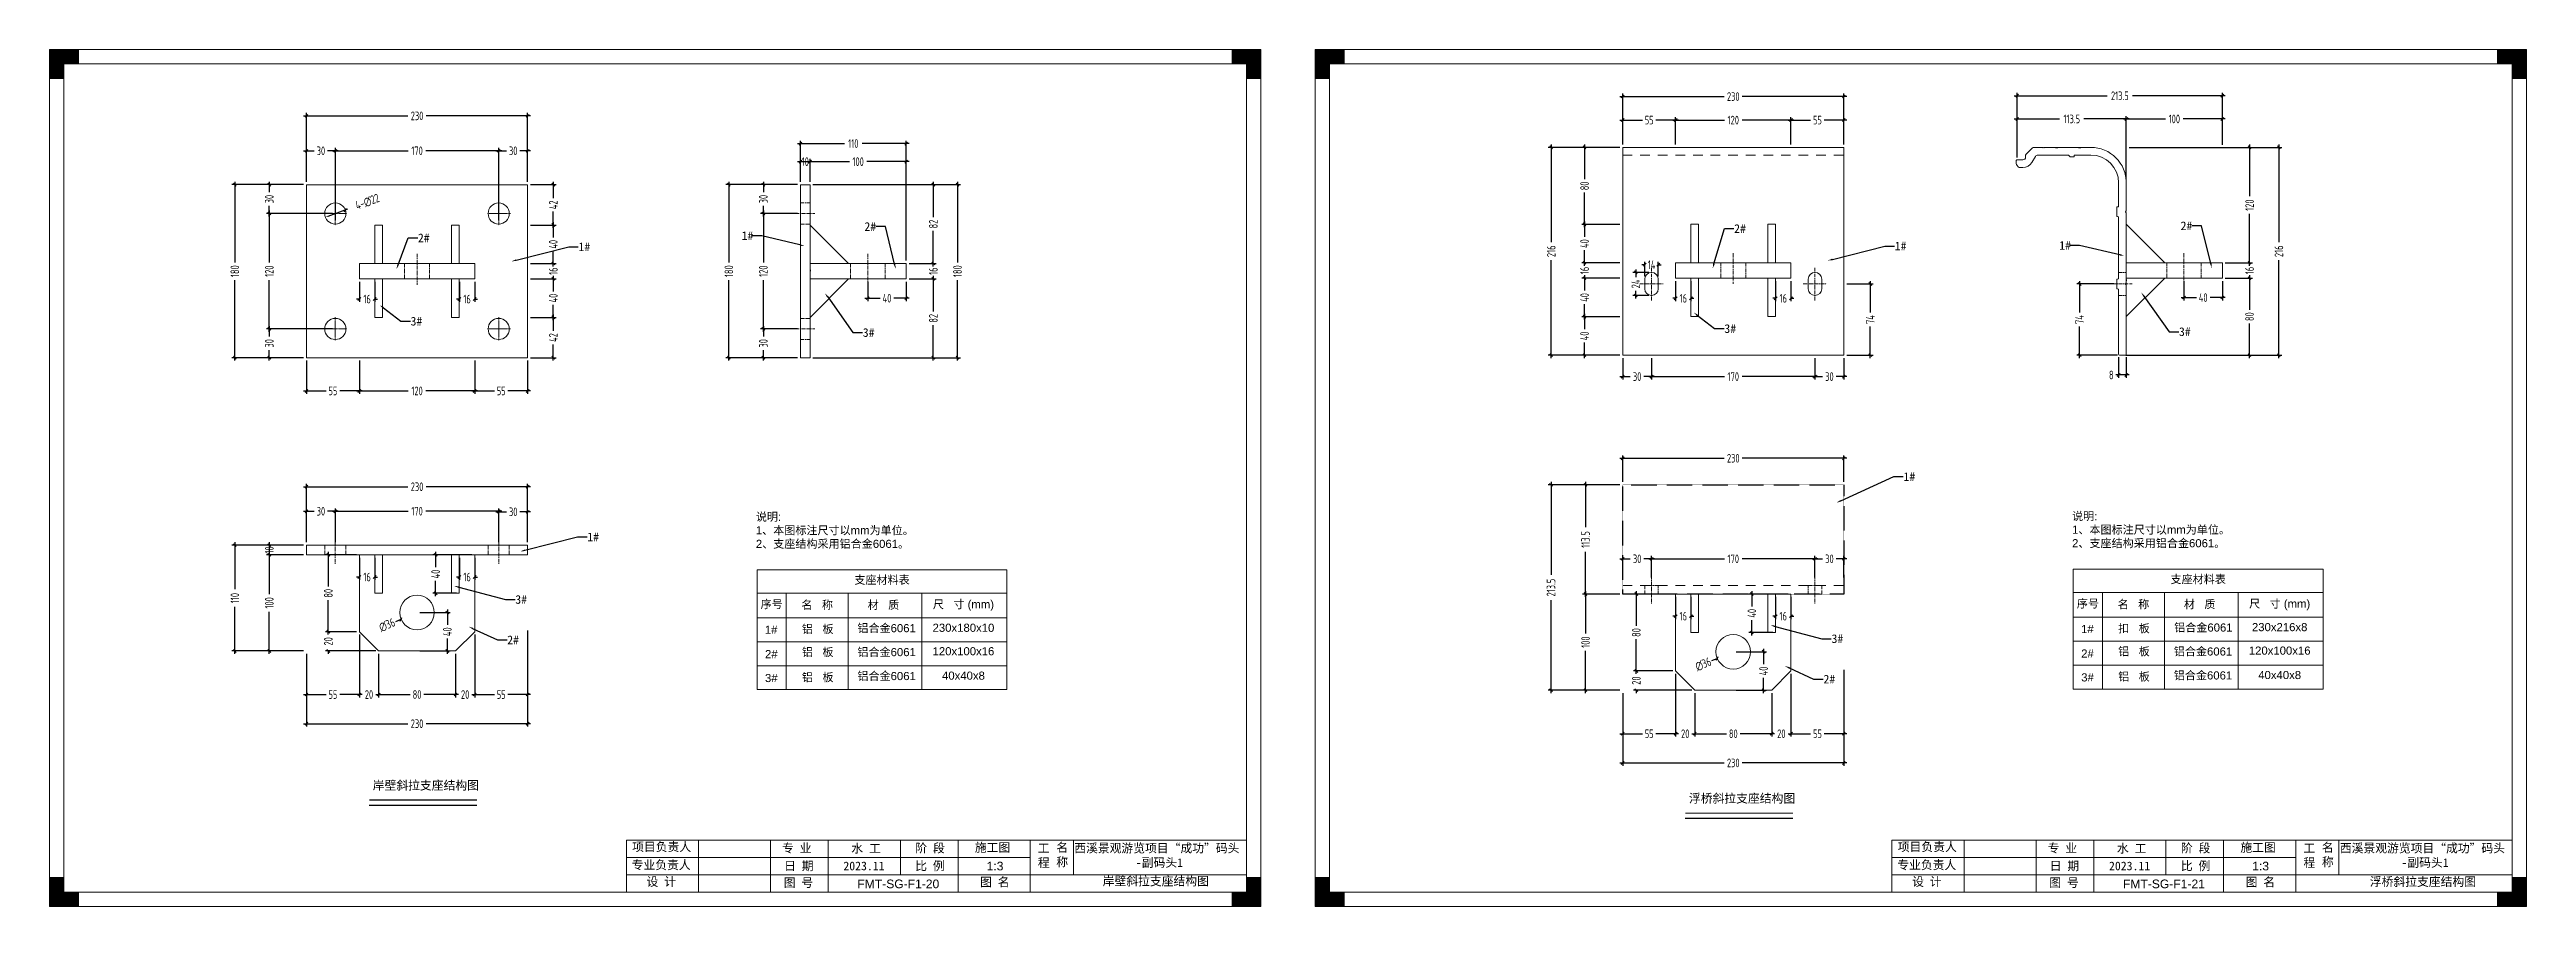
# Model space of a CAD drawing. Header units: millimetres. Extents: x 136606 to 1229059, y 82794 to 127566.
# Drawn here: x 952495 to 955071, y 126455 to 127346 of the extents above; entities that cross this region are included whole.
import ezdxf
from ezdxf import colors
from ezdxf.entities.mleader import LeaderData, LeaderLine
from ezdxf.math import Vec2, Vec3

# ---------------------------------------------------------------- set-up
doc = ezdxf.new("R2010")
doc.units = ezdxf.units.MM
for name, pattern in [('CENTER', [0.6, 0.375, -0.075, 0.075, -0.075]), ('CENTER2', [28.575, 19.05, -3.175, 3.175, -3.175]), ('DASH', [0.35, 0.25, -0.1])]:
    doc.linetypes.add(name, pattern=pattern)
doc.layers.add('HR-dimension', color=9, linetype='Continuous')
doc.layers.add('标注', color=9, linetype='Continuous')
for name, color, linetype, lineweight in [('加强板', 140, 'Continuous', 18), ('图框', 7, 'Continuous', 13), ('型材', 7, 'Continuous', 15), ('扣板', 7, 'Continuous', 9), ('文本', 3, 'Continuous', 13), ('结构', 4, 'Continuous', 18), ('虚线', 1, 'CENTER2', 0)]:
    doc.layers.add(name, color=color, linetype=linetype, lineweight=lineweight)
doc.styles.add('Arial', font='arial.ttf')
doc.styles.add('hztxt', font='ros1.shx', dxfattribs={"width": 0.8, "bigfont": 'hztxt.shx'})
doc.styles.get("Standard").update_dxf_attribs({"font": 'arial.ttf'})
doc.dimstyles.new('DIM-3', dxfattribs={"dimscale": 3, "dimtxt": 3, "dimasz": 1, "dimexe": 1, "dimexo": 1, "dimgap": 1, "dimtad": 0, "dimdec": 1, "dimrnd": 0.0005, "dimzin": 9, "dimdsep": 46, "dimtxsty": 'hztxt', "dimblk": 'OBLIQUE', "dimcen": 0, "dimdle": 1, "dimclrd": 9, "dimclre": 9, "dimclrt": 2, "dimazin": 2, "dimtfac": 1, "dimtdec": 1, "dimtofl": 0, "dimtmove": 0, "dimatfit": 3, "dimfxl": 1, "dimarcsym": 2})
doc.dimstyles.new('HR-A3-DIM3', dxfattribs={"dimscale": 3, "dimtxt": 3, "dimasz": 1, "dimexe": 1, "dimexo": 1, "dimgap": 1, "dimtad": 1, "dimdec": 1, "dimdsep": 46, "dimtxsty": 'hztxt', "dimblk2": 'OBLIQUE', "dimsah": 1, "dimcen": 0, "dimdle": 1, "dimclrd": 9, "dimclre": 9, "dimclrt": 2, "dimadec": 1, "dimazin": 0, "dimtfac": 1, "dimtdec": 1, "dimtix": 1, "dimtmove": 2, "dimatfit": 3, "dimfxl": 1, "dimtfill": 1, "dimtolj": 1, "dimtzin": 0, "dimarcsym": 1})

msp = doc.modelspace()

# ---------------------------------------------------------------- texts
at = {"layer": '文本', "style": 'Arial'}
for p in [(953335.3627, 126739.793), (954705.0223, 126740.448), (953335.3627, 126714.8965), (954704.6443, 126715.5515), (953335.3627, 126690), (954704.6443, 126690.6551)]:
    msp.add_text('铝合金6061', height=8.4375, dxfattribs=at).set_placement(p)
at = {"layer": '文本', "char_height": 8.4375, "attachment_point": 1, "style": 'Arial'}
for width, insert in [(222.370067, (953229.7142, 126864.0296)), (207.403076, (954598.8141, 126864.6847))]:
    msp.add_mtext_dynamic_manual_height_columns('{\\fSimSun|b0|i0|c134|p2;说明}:\\P1{\\fSimSun|b0|i0|c134|p2;、本图标注尺寸以}mm{\\fSimSun|b0|i0|c134|p2;为单位。\\P}2{\\fSimSun|b0|i0|c134|p2;、支座结构采用铝合金}6061{\\fSimSun|b0|i0|c134|p2;。}', width=width, gutter_width=12.5, heights=[0], dxfattribs=dict(at, insert=insert))
at = {"layer": '文本', "char_height": 8.4375, "attachment_point": 5, "style": 'Arial'}
for s, insert in [('支座材料表', (953360.933, 126793.7284)), ('支座材料表', (954730.0329, 126794.3834)), ('序号', (953246.1796, 126768.4345)), ('名   称', (953293.5355, 126767.7198)), ('材   质', (953362.3977, 126767.7198)), ('尺   寸 (mm)', (953445.645, 126767.5358)), ('序号', (954615.2796, 126769.0895)), ('名   称', (954662.6354, 126768.3749)), ('材   质', (954731.4976, 126768.3749)), ('尺   寸 (mm)', (954814.7449, 126768.1908)), ('1#', (953245.6026, 126742.401)), ('铝   板', (953294.0815, 126742.6082)), ('230x180x10', (953445.645, 126744.3751)), ('1#', (954614.7025, 126743.056)), ('扣   板', (954663.1814, 126743.2632)), ('230x216x8', (954814.7449, 126745.0301)), ('2#', (953245.7532, 126717.0096)), ('铝   板', (953294.0815, 126718.6105)), ('120x100x16', (953445.645, 126719.9632)), ('2#', (954614.8531, 126717.6646)), ('铝   板', (954663.1814, 126719.2655)), ('120x100x16', (954814.7449, 126720.6182)), ('3#', (953245.7532, 126692.1131)), ('铝   板', (953294.0815, 126692.4592)), ('40x40x8', (953445.645, 126694.5822)), ('3#', (954614.8531, 126692.7681)), ('铝   板', (954663.1814, 126693.1142)), ('40x40x8', (954814.7449, 126695.2372))]:
    msp.add_mtext(s, dxfattribs=dict(at, insert=insert))
at = {"layer": '文本', "color": 6, "char_height": 9, "attachment_point": 1, "style": 'Arial'}
for s, width, gutter_width, heights, insert in [('岸壁斜拉支座结构图', 164.493338, 1.4062, [0], (952831.1899, 126585.0493)), ('浮桥斜拉支座结构图', 164.493338, 1.4062, [0], (954200.2898, 126571.506)), ('{\\C256;FMT-SG-F1-20}', 69.470087, 0, [9.4744], (953335.2782, 126482.6042)), ('1:3', 19.702496, 1.4062, [0], (953469.7528, 126501.1484)), ('岸壁斜拉支座结构图', 164.493338, 1.4062, [0], (953590.4655, 126485.4124)), ('{\\C256;FMT-SG-F1-21}', 69.470087, 0, [9.4744], (954651.732, 126482.6042)), ('1:3', 19.702496, 1.4062, [0], (954786.2066, 126501.1484)), ('浮桥斜拉支座结构图', 164.493338, 1.4062, [0], (954908.5126, 126484.8781))]:
    msp.add_mtext_dynamic_manual_height_columns(s, width=width, gutter_width=gutter_width, heights=heights, dxfattribs=dict(at, insert=insert))

# ---------------------------------------------------------------- blocks, each defined once
blk = doc.blocks.new('_Oblique')
at = {"color": 0, "linetype": 'ByBlock', "lineweight": -2}
blk.add_line((-0.5, -0.5), (0.5, 0.5), dxfattribs=at)
blk = doc.blocks.new('*D493')
at = {"layer": 'Defpoints', "color": 0, "ltscale": 10, "transparency": 16777216}
for p in [(952762.3, 127205.2), (952723.6, 127175.2), (952792.3, 127175.2)]:
    blk.add_point(p, dxfattribs=at)
at = {"layer": 'HR-dimension', "color": 9, "lineweight": -2, "ltscale": 10, "transparency": 16777216}
for p, q in [((952759.3, 127205.2), (952720.6, 127205.2)), ((952723.6, 127208.2), (952723.6, 127197.2)), ((952789.3, 127175.2), (952720.6, 127175.2)), ((952723.6, 127172.2), (952723.6, 127183.1))]:
    blk.add_line(p, q, dxfattribs=at)
at = {"layer": 'HR-dimension', "color": 9, "lineweight": -2, "ltscale": 10, "transparency": 16777216, "xscale": 3, "yscale": 3, "zscale": 3}
for p, rotation in [((952723.6, 127205.2), 90), ((952723.6, 127175.2), 270)]:
    blk.add_blockref('_Oblique', p, dxfattribs=dict(at, rotation=rotation))
at = {"layer": 'HR-dimension', "color": 2, "ltscale": 10, "transparency": 16777216, "insert": (952723.6, 127190.2), "char_height": 9, "attachment_point": 5, "rotation": 90, "style": 'hztxt'}
blk.add_mtext('30', dxfattribs=at)
blk = doc.blocks.new('*D357')
at = {"layer": 'Defpoints', "color": 0, "ltscale": 10, "transparency": 16777216}
for p in [(952792.3, 127175.2), (952723.6, 127055.2), (952792.3, 127055.2)]:
    blk.add_point(p, dxfattribs=at)
at = {"layer": 'HR-dimension', "color": 9, "lineweight": -2, "ltscale": 10, "transparency": 16777216}
for p, q in [((952789.3, 127175.2), (952720.6, 127175.2)), ((952723.6, 127178.2), (952723.6, 127124.3)), ((952723.6, 127052.2), (952723.6, 127106)), ((952789.3, 127055.2), (952720.6, 127055.2))]:
    blk.add_line(p, q, dxfattribs=at)
at = {"layer": 'HR-dimension', "color": 9, "lineweight": -2, "ltscale": 10, "transparency": 16777216, "xscale": 3, "yscale": 3, "zscale": 3}
for p, rotation in [((952723.6, 127175.2), 90), ((952723.6, 127055.2), 270)]:
    blk.add_blockref('_Oblique', p, dxfattribs=dict(at, rotation=rotation))
at = {"layer": 'HR-dimension', "color": 2, "ltscale": 10, "transparency": 16777216, "insert": (952723.6, 127115.2), "char_height": 9, "attachment_point": 5, "rotation": 90, "style": 'hztxt'}
blk.add_mtext('120', dxfattribs=at)
blk = doc.blocks.new('*D494')
at = {"layer": 'Defpoints', "color": 0, "ltscale": 10, "transparency": 16777216}
for p in [(952792.3, 127055.2), (952723.6, 127025.2), (952762.3, 127025.2)]:
    blk.add_point(p, dxfattribs=at)
at = {"layer": 'HR-dimension', "color": 9, "lineweight": -2, "ltscale": 10, "transparency": 16777216}
for p, q in [((952789.3, 127055.2), (952720.6, 127055.2)), ((952723.6, 127058.2), (952723.6, 127047.2)), ((952759.3, 127025.2), (952720.6, 127025.2)), ((952723.6, 127022.2), (952723.6, 127033.1))]:
    blk.add_line(p, q, dxfattribs=at)
at = {"layer": 'HR-dimension', "color": 9, "lineweight": -2, "ltscale": 10, "transparency": 16777216, "xscale": 3, "yscale": 3, "zscale": 3}
for p, rotation in [((952723.6, 127055.2), 90), ((952723.6, 127025.2), 270)]:
    blk.add_blockref('_Oblique', p, dxfattribs=dict(at, rotation=rotation))
at = {"layer": 'HR-dimension', "color": 2, "ltscale": 10, "transparency": 16777216, "insert": (952723.6, 127040.2), "char_height": 9, "attachment_point": 5, "rotation": 90, "style": 'hztxt'}
blk.add_mtext('30', dxfattribs=at)
blk = doc.blocks.new('*D495')
at = {"layer": 'Defpoints', "color": 0, "ltscale": 10, "transparency": 16777216}
for p in [(952687.7, 127205.2), (952762.3, 127205.2), (952762.3, 127025.2)]:
    blk.add_point(p, dxfattribs=at)
at = {"layer": 'HR-dimension', "color": 9, "lineweight": -2, "ltscale": 10, "transparency": 16777216}
for p, q in [((952759.3, 127205.2), (952684.7, 127205.2)), ((952687.7, 127208.2), (952687.7, 127124.3)), ((952687.7, 127022.2), (952687.7, 127106)), ((952759.3, 127025.2), (952684.7, 127025.2))]:
    blk.add_line(p, q, dxfattribs=at)
at = {"layer": 'HR-dimension', "color": 9, "lineweight": -2, "ltscale": 10, "transparency": 16777216, "xscale": 3, "yscale": 3, "zscale": 3}
for p, rotation in [((952687.7, 127205.2), 90), ((952687.7, 127025.2), 270)]:
    blk.add_blockref('_Oblique', p, dxfattribs=dict(at, rotation=rotation))
at = {"layer": 'HR-dimension', "color": 2, "ltscale": 10, "transparency": 16777216, "insert": (952687.7, 127115.2), "char_height": 9, "attachment_point": 5, "rotation": 90, "style": 'hztxt'}
blk.add_mtext('180', dxfattribs=at)
blk = doc.blocks.new('*D358')
at = {"layer": 'Defpoints', "color": 0, "ltscale": 10, "transparency": 16777216}
for p in [(952792.3, 127240.4), (952762.3, 127205.2), (952792.3, 127165.2)]:
    blk.add_point(p, dxfattribs=at)
at = {"layer": 'HR-dimension', "color": 9, "lineweight": -2, "ltscale": 10, "transparency": 16777216}
for p, q in [((952759.3, 127240.4), (952770.2, 127240.4)), ((952762.3, 127208.2), (952762.3, 127243.4)), ((952795.3, 127240.4), (952784.3, 127240.4)), ((952792.3, 127168.2), (952792.3, 127243.4))]:
    blk.add_line(p, q, dxfattribs=at)
at = {"layer": 'HR-dimension', "color": 9, "lineweight": -2, "ltscale": 10, "transparency": 16777216, "xscale": 3, "yscale": 3, "zscale": 3, "rotation": 180}
blk.add_blockref('_Oblique', (952762.3, 127240.4), dxfattribs=at)
at = {"layer": 'HR-dimension', "color": 9, "lineweight": -2, "ltscale": 10, "transparency": 16777216, "xscale": 3, "yscale": 3, "zscale": 3}
blk.add_blockref('_Oblique', (952792.3, 127240.4), dxfattribs=at)
at = {"layer": 'HR-dimension', "color": 2, "ltscale": 10, "transparency": 16777216, "insert": (952777.3, 127240.4), "char_height": 9, "attachment_point": 5, "style": 'hztxt'}
blk.add_mtext('30', dxfattribs=at)
blk = doc.blocks.new('*D359')
at = {"layer": 'Defpoints', "color": 0, "ltscale": 10, "transparency": 16777216}
for p in [(952962.3, 127240.4), (952792.3, 127165.2), (952962.3, 127165.2)]:
    blk.add_point(p, dxfattribs=at)
at = {"layer": 'HR-dimension', "color": 9, "lineweight": -2, "ltscale": 10, "transparency": 16777216}
for p, q in [((952789.3, 127240.4), (952868.1, 127240.4)), ((952792.3, 127168.2), (952792.3, 127243.4)), ((952965.3, 127240.4), (952886.4, 127240.4)), ((952962.3, 127168.2), (952962.3, 127243.4))]:
    blk.add_line(p, q, dxfattribs=at)
at = {"layer": 'HR-dimension', "color": 9, "lineweight": -2, "ltscale": 10, "transparency": 16777216, "xscale": 3, "yscale": 3, "zscale": 3, "rotation": 180}
blk.add_blockref('_Oblique', (952792.3, 127240.4), dxfattribs=at)
at = {"layer": 'HR-dimension', "color": 9, "lineweight": -2, "ltscale": 10, "transparency": 16777216, "xscale": 3, "yscale": 3, "zscale": 3}
blk.add_blockref('_Oblique', (952962.3, 127240.4), dxfattribs=at)
at = {"layer": 'HR-dimension', "color": 2, "ltscale": 10, "transparency": 16777216, "insert": (952877.3, 127240.4), "char_height": 9, "attachment_point": 5, "style": 'hztxt'}
blk.add_mtext('170', dxfattribs=at)
blk = doc.blocks.new('*D496')
at = {"layer": 'Defpoints', "color": 0, "ltscale": 10, "transparency": 16777216}
for p in [(952992.3, 127240.4), (952992.3, 127205.2), (952962.3, 127165.2)]:
    blk.add_point(p, dxfattribs=at)
at = {"layer": 'HR-dimension', "color": 9, "lineweight": -2, "ltscale": 10, "transparency": 16777216}
for p, q in [((952959.3, 127240.4), (952970.2, 127240.4)), ((952962.3, 127168.2), (952962.3, 127243.4)), ((952995.3, 127240.4), (952984.3, 127240.4)), ((952992.3, 127208.2), (952992.3, 127243.4))]:
    blk.add_line(p, q, dxfattribs=at)
at = {"layer": 'HR-dimension', "color": 9, "lineweight": -2, "ltscale": 10, "transparency": 16777216, "xscale": 3, "yscale": 3, "zscale": 3, "rotation": 180}
blk.add_blockref('_Oblique', (952962.3, 127240.4), dxfattribs=at)
at = {"layer": 'HR-dimension', "color": 9, "lineweight": -2, "ltscale": 10, "transparency": 16777216, "xscale": 3, "yscale": 3, "zscale": 3}
blk.add_blockref('_Oblique', (952992.3, 127240.4), dxfattribs=at)
at = {"layer": 'HR-dimension', "color": 2, "ltscale": 10, "transparency": 16777216, "insert": (952977.3, 127240.4), "char_height": 9, "attachment_point": 5, "style": 'hztxt'}
blk.add_mtext('30', dxfattribs=at)
blk = doc.blocks.new('*D497')
at = {"layer": 'Defpoints', "color": 0, "ltscale": 10, "transparency": 16777216}
for p in [(952762.3, 127276.7), (952762.3, 127205.2), (952992.3, 127205.2)]:
    blk.add_point(p, dxfattribs=at)
at = {"layer": 'HR-dimension', "color": 9, "lineweight": -2, "ltscale": 10, "transparency": 16777216}
for p, q in [((952759.3, 127276.7), (952867.8, 127276.7)), ((952762.3, 127208.2), (952762.3, 127279.7)), ((952995.3, 127276.7), (952886.7, 127276.7)), ((952992.3, 127208.2), (952992.3, 127279.7))]:
    blk.add_line(p, q, dxfattribs=at)
at = {"layer": 'HR-dimension', "color": 9, "lineweight": -2, "ltscale": 10, "transparency": 16777216, "xscale": 3, "yscale": 3, "zscale": 3, "rotation": 180}
blk.add_blockref('_Oblique', (952762.3, 127276.7), dxfattribs=at)
at = {"layer": 'HR-dimension', "color": 9, "lineweight": -2, "ltscale": 10, "transparency": 16777216, "xscale": 3, "yscale": 3, "zscale": 3}
blk.add_blockref('_Oblique', (952992.3, 127276.7), dxfattribs=at)
at = {"layer": 'HR-dimension', "color": 2, "ltscale": 10, "transparency": 16777216, "insert": (952877.3, 127276.7), "char_height": 9, "attachment_point": 5, "style": 'hztxt'}
blk.add_mtext('230', dxfattribs=at)
blk = doc.blocks.new('*D498')
at = {"layer": 'Defpoints', "color": 0, "ltscale": 10, "transparency": 16777216}
for p in [(953386.1, 127229.1), (953286.1, 127205.2), (953386.1, 127123.2)]:
    blk.add_point(p, dxfattribs=at)
at = {"layer": 'HR-dimension', "color": 9, "lineweight": -2, "ltscale": 10, "transparency": 16777216}
for p, q in [((953283.1, 127229.1), (953327, 127229.1)), ((953286.1, 127208.2), (953286.1, 127232.1)), ((953389.1, 127229.1), (953345.2, 127229.1)), ((953386.1, 127126.2), (953386.1, 127232.1))]:
    blk.add_line(p, q, dxfattribs=at)
at = {"layer": 'HR-dimension', "color": 9, "lineweight": -2, "ltscale": 10, "transparency": 16777216, "xscale": 3, "yscale": 3, "zscale": 3, "rotation": 180}
blk.add_blockref('_Oblique', (953286.1, 127229.1), dxfattribs=at)
at = {"layer": 'HR-dimension', "color": 9, "lineweight": -2, "ltscale": 10, "transparency": 16777216, "xscale": 3, "yscale": 3, "zscale": 3}
blk.add_blockref('_Oblique', (953386.1, 127229.1), dxfattribs=at)
at = {"layer": 'HR-dimension', "color": 2, "ltscale": 10, "transparency": 16777216, "insert": (953336.1, 127229.1), "char_height": 9, "attachment_point": 5, "style": 'hztxt'}
blk.add_mtext('100', dxfattribs=at)
blk = doc.blocks.new('*D360')
at = {"layer": 'Defpoints', "color": 0, "ltscale": 10, "transparency": 16777216}
for p in [(953386.1, 127247.9), (953276.1, 127205.2), (953386.1, 127123.2)]:
    blk.add_point(p, dxfattribs=at)
at = {"layer": 'HR-dimension', "color": 9, "lineweight": -2, "ltscale": 10, "transparency": 16777216}
for p, q in [((953276.1, 127208.2), (953276.1, 127250.9)), ((953386.1, 127126.2), (953386.1, 127250.9)), ((953273.1, 127247.9), (953322, 127247.9)), ((953389.1, 127247.9), (953340.2, 127247.9))]:
    blk.add_line(p, q, dxfattribs=at)
at = {"layer": 'HR-dimension', "color": 9, "lineweight": -2, "ltscale": 10, "transparency": 16777216, "xscale": 3, "yscale": 3, "zscale": 3, "rotation": 180}
blk.add_blockref('_Oblique', (953276.1, 127247.9), dxfattribs=at)
at = {"layer": 'HR-dimension', "color": 9, "lineweight": -2, "ltscale": 10, "transparency": 16777216, "xscale": 3, "yscale": 3, "zscale": 3}
blk.add_blockref('_Oblique', (953386.1, 127247.9), dxfattribs=at)
at = {"layer": 'HR-dimension', "color": 2, "ltscale": 10, "transparency": 16777216, "insert": (953331.1, 127247.9), "char_height": 9, "attachment_point": 5, "style": 'hztxt'}
blk.add_mtext('110', dxfattribs=at)
blk = doc.blocks.new('*D499')
at = {"layer": 'Defpoints', "color": 0, "ltscale": 10, "transparency": 16777216}
for p in [(953386.1, 127107.2), (953414.3, 127107.2), (953286.1, 127025.2)]:
    blk.add_point(p, dxfattribs=at)
at = {"layer": 'HR-dimension', "color": 9, "lineweight": -2, "ltscale": 10, "transparency": 16777216}
for p, q in [((953389.1, 127107.2), (953417.3, 127107.2)), ((953414.3, 127110.2), (953414.3, 127073.2)), ((953414.3, 127022.2), (953414.3, 127059.1)), ((953289.1, 127025.2), (953417.3, 127025.2))]:
    blk.add_line(p, q, dxfattribs=at)
at = {"layer": 'HR-dimension', "color": 9, "lineweight": -2, "ltscale": 10, "transparency": 16777216, "xscale": 3, "yscale": 3, "zscale": 3}
for p, rotation in [((953414.3, 127107.2), 90), ((953414.3, 127025.2), 270)]:
    blk.add_blockref('_Oblique', p, dxfattribs=dict(at, rotation=rotation))
at = {"layer": 'HR-dimension', "color": 2, "ltscale": 10, "transparency": 16777216, "insert": (953414.3, 127066.2), "char_height": 9, "attachment_point": 5, "rotation": 90, "style": 'hztxt'}
blk.add_mtext('82', dxfattribs=at)
blk = doc.blocks.new('*D361')
at = {"layer": 'Defpoints', "color": 0, "ltscale": 10, "transparency": 16777216}
for p in [(953386.1, 127123.2), (953414.3, 127123.2), (953386.1, 127107.2)]:
    blk.add_point(p, dxfattribs=at)
at = {"layer": 'HR-dimension', "color": 9, "lineweight": -2, "ltscale": 10, "transparency": 16777216}
for p, q in [((953389.1, 127123.2), (953417.3, 127123.2)), ((953414.3, 127123.2), (953414.3, 127126.2)), ((953389.1, 127107.2), (953417.3, 127107.2)), ((953414.3, 127107.2), (953414.3, 127104.2))]:
    blk.add_line(p, q, dxfattribs=at)
at = {"layer": 'HR-dimension', "color": 9, "lineweight": -2, "ltscale": 10, "transparency": 16777216, "xscale": 3, "yscale": 3, "zscale": 3}
for p, rotation in [((953414.3, 127123.2), 270), ((953414.3, 127107.2), 90)]:
    blk.add_blockref('_Oblique', p, dxfattribs=dict(at, rotation=rotation))
at = {"layer": 'HR-dimension', "color": 2, "ltscale": 10, "transparency": 16777216, "insert": (953414.3, 127115.2), "char_height": 9, "attachment_point": 5, "rotation": 90, "style": 'hztxt'}
blk.add_mtext('16', dxfattribs=at)
blk = doc.blocks.new('*D362')
at = {"layer": 'Defpoints', "color": 0, "ltscale": 10, "transparency": 16777216}
for p in [(953286.1, 127205.2), (953414.3, 127205.2), (953386.1, 127123.2)]:
    blk.add_point(p, dxfattribs=at)
at = {"layer": 'HR-dimension', "color": 9, "lineweight": -2, "ltscale": 10, "transparency": 16777216}
for p, q in [((953289.1, 127205.2), (953417.3, 127205.2)), ((953414.3, 127208.2), (953414.3, 127171.2)), ((953414.3, 127120.2), (953414.3, 127157.1)), ((953389.1, 127123.2), (953417.3, 127123.2))]:
    blk.add_line(p, q, dxfattribs=at)
at = {"layer": 'HR-dimension', "color": 9, "lineweight": -2, "ltscale": 10, "transparency": 16777216, "xscale": 3, "yscale": 3, "zscale": 3}
for p, rotation in [((953414.3, 127205.2), 90), ((953414.3, 127123.2), 270)]:
    blk.add_blockref('_Oblique', p, dxfattribs=dict(at, rotation=rotation))
at = {"layer": 'HR-dimension', "color": 2, "ltscale": 10, "transparency": 16777216, "insert": (953414.3, 127164.2), "char_height": 9, "attachment_point": 5, "rotation": 90, "style": 'hztxt'}
blk.add_mtext('82', dxfattribs=at)
blk = doc.blocks.new('*D363')
at = {"layer": 'Defpoints', "color": 0, "ltscale": 10, "transparency": 16777216}
for p in [(953286.1, 127205.2), (953439.4, 127205.2), (953286.1, 127025.2)]:
    blk.add_point(p, dxfattribs=at)
at = {"layer": 'HR-dimension', "color": 9, "lineweight": -2, "ltscale": 10, "transparency": 16777216}
for p, q in [((953289.1, 127205.2), (953442.4, 127205.2)), ((953439.4, 127208.2), (953439.4, 127124.3)), ((953439.4, 127022.2), (953439.4, 127106)), ((953289.1, 127025.2), (953442.4, 127025.2))]:
    blk.add_line(p, q, dxfattribs=at)
at = {"layer": 'HR-dimension', "color": 9, "lineweight": -2, "ltscale": 10, "transparency": 16777216, "xscale": 3, "yscale": 3, "zscale": 3}
for p, rotation in [((953439.4, 127205.2), 90), ((953439.4, 127025.2), 270)]:
    blk.add_blockref('_Oblique', p, dxfattribs=dict(at, rotation=rotation))
at = {"layer": 'HR-dimension', "color": 2, "ltscale": 10, "transparency": 16777216, "insert": (953439.4, 127115.2), "char_height": 9, "attachment_point": 5, "rotation": 90, "style": 'hztxt'}
blk.add_mtext('180', dxfattribs=at)
blk = doc.blocks.new('*D500')
at = {"layer": 'Defpoints', "color": 0, "ltscale": 10, "transparency": 16777216}
for p in [(952723.6, 126820.3), (952762.3, 126830.3), (952762.3, 126820.3)]:
    blk.add_point(p, dxfattribs=at)
at = {"layer": 'HR-dimension', "color": 9, "lineweight": -2, "ltscale": 10, "transparency": 16777216}
for p, q in [((952759.3, 126830.3), (952720.6, 126830.3)), ((952759.3, 126820.3), (952720.6, 126820.3)), ((952723.6, 126833.3), (952723.6, 126817.3))]:
    blk.add_line(p, q, dxfattribs=at)
at = {"layer": 'HR-dimension', "color": 9, "lineweight": -2, "ltscale": 10, "transparency": 16777216, "xscale": 3, "yscale": 3, "zscale": 3}
for p, rotation in [((952723.6, 126830.3), 90), ((952723.6, 126820.3), 270)]:
    blk.add_blockref('_Oblique', p, dxfattribs=dict(at, rotation=rotation))
at = {"layer": 'HR-dimension', "color": 2, "ltscale": 10, "transparency": 16777216, "insert": (952723.6, 126825.3), "char_height": 9, "attachment_point": 5, "rotation": 90, "style": 'hztxt'}
blk.add_mtext('10', dxfattribs=at)
blk = doc.blocks.new('*D501')
at = {"layer": 'Defpoints', "color": 0, "ltscale": 10, "transparency": 16777216}
for p in [(952762.3, 126820.3), (952723.6, 126720.3), (952762.3, 126720.3)]:
    blk.add_point(p, dxfattribs=at)
at = {"layer": 'HR-dimension', "color": 9, "lineweight": -2, "ltscale": 10, "transparency": 16777216}
for p, q in [((952759.3, 126820.3), (952720.6, 126820.3)), ((952723.6, 126823.3), (952723.6, 126779.4)), ((952723.6, 126717.3), (952723.6, 126761.1)), ((952759.3, 126720.3), (952720.6, 126720.3))]:
    blk.add_line(p, q, dxfattribs=at)
at = {"layer": 'HR-dimension', "color": 9, "lineweight": -2, "ltscale": 10, "transparency": 16777216, "xscale": 3, "yscale": 3, "zscale": 3}
for p, rotation in [((952723.6, 126820.3), 90), ((952723.6, 126720.3), 270)]:
    blk.add_blockref('_Oblique', p, dxfattribs=dict(at, rotation=rotation))
at = {"layer": 'HR-dimension', "color": 2, "ltscale": 10, "transparency": 16777216, "insert": (952723.6, 126770.3), "char_height": 9, "attachment_point": 5, "rotation": 90, "style": 'hztxt'}
blk.add_mtext('100', dxfattribs=at)
blk = doc.blocks.new('*D364')
at = {"layer": 'Defpoints', "color": 0, "ltscale": 10, "transparency": 16777216}
for p in [(952687.7, 126830.3), (952762.3, 126830.3), (952762.3, 126720.3)]:
    blk.add_point(p, dxfattribs=at)
at = {"layer": 'HR-dimension', "color": 9, "lineweight": -2, "ltscale": 10, "transparency": 16777216}
for p, q in [((952759.3, 126830.3), (952684.7, 126830.3)), ((952687.7, 126833.3), (952687.7, 126784.4)), ((952687.7, 126717.3), (952687.7, 126766.1)), ((952759.3, 126720.3), (952684.7, 126720.3))]:
    blk.add_line(p, q, dxfattribs=at)
at = {"layer": 'HR-dimension', "color": 9, "lineweight": -2, "ltscale": 10, "transparency": 16777216, "xscale": 3, "yscale": 3, "zscale": 3}
for p, rotation in [((952687.7, 126830.3), 90), ((952687.7, 126720.3), 270)]:
    blk.add_blockref('_Oblique', p, dxfattribs=dict(at, rotation=rotation))
at = {"layer": 'HR-dimension', "color": 2, "ltscale": 10, "transparency": 16777216, "insert": (952687.7, 126775.3), "char_height": 9, "attachment_point": 5, "rotation": 90, "style": 'hztxt'}
blk.add_mtext('110', dxfattribs=at)
blk = doc.blocks.new('*D502')
at = {"layer": 'Defpoints', "color": 0, "ltscale": 10, "transparency": 16777216}
for p in [(952817.3, 126740.3), (952762.3, 126720.3), (952817.3, 126675)]:
    blk.add_point(p, dxfattribs=at)
at = {"layer": 'HR-dimension', "color": 9, "lineweight": -2, "ltscale": 10, "transparency": 16777216}
for p, q in [((952817.3, 126737.3), (952817.3, 126672)), ((952762.3, 126717.3), (952762.3, 126672)), ((952759.3, 126675), (952782.7, 126675)), ((952820.3, 126675), (952796.8, 126675))]:
    blk.add_line(p, q, dxfattribs=at)
at = {"layer": 'HR-dimension', "color": 9, "lineweight": -2, "ltscale": 10, "transparency": 16777216, "xscale": 3, "yscale": 3, "zscale": 3, "rotation": 180}
blk.add_blockref('_Oblique', (952762.3, 126675), dxfattribs=at)
at = {"layer": 'HR-dimension', "color": 9, "lineweight": -2, "ltscale": 10, "transparency": 16777216, "xscale": 3, "yscale": 3, "zscale": 3}
blk.add_blockref('_Oblique', (952817.3, 126675), dxfattribs=at)
at = {"layer": 'HR-dimension', "color": 2, "ltscale": 10, "transparency": 16777216, "insert": (952789.8, 126675), "char_height": 9, "attachment_point": 5, "style": 'hztxt'}
blk.add_mtext('55', dxfattribs=at)
blk = doc.blocks.new('*D503')
at = {"layer": 'Defpoints', "color": 0, "ltscale": 10, "transparency": 16777216}
for p in [(952817.3, 126740.3), (952837.3, 126720.3), (952837.3, 126675)]:
    blk.add_point(p, dxfattribs=at)
at = {"layer": 'HR-dimension', "color": 9, "lineweight": -2, "ltscale": 10, "transparency": 16777216}
for p, q in [((952817.3, 126737.3), (952817.3, 126672)), ((952837.3, 126717.3), (952837.3, 126672)), ((952817.3, 126675), (952814.3, 126675)), ((952837.3, 126675), (952840.3, 126675))]:
    blk.add_line(p, q, dxfattribs=at)
at = {"layer": 'HR-dimension', "color": 9, "lineweight": -2, "ltscale": 10, "transparency": 16777216, "xscale": 3, "yscale": 3, "zscale": 3}
blk.add_blockref('_Oblique', (952817.3, 126675), dxfattribs=at)
at = {"layer": 'HR-dimension', "color": 9, "lineweight": -2, "ltscale": 10, "transparency": 16777216, "xscale": 3, "yscale": 3, "zscale": 3, "rotation": 180}
blk.add_blockref('_Oblique', (952837.3, 126675), dxfattribs=at)
at = {"layer": 'HR-dimension', "color": 2, "ltscale": 10, "transparency": 16777216, "insert": (952827.3, 126675), "char_height": 9, "attachment_point": 5, "style": 'hztxt'}
blk.add_mtext('20', dxfattribs=at)
blk = doc.blocks.new('*D504')
at = {"layer": 'Defpoints', "color": 0, "ltscale": 10, "transparency": 16777216}
for p in [(952837.3, 126720.3), (952917.3, 126720.3), (952917.3, 126675)]:
    blk.add_point(p, dxfattribs=at)
at = {"layer": 'HR-dimension', "color": 9, "lineweight": -2, "ltscale": 10, "transparency": 16777216}
for p, q in [((952837.3, 126717.3), (952837.3, 126672)), ((952917.3, 126717.3), (952917.3, 126672)), ((952834.3, 126675), (952870.2, 126675)), ((952920.3, 126675), (952884.3, 126675))]:
    blk.add_line(p, q, dxfattribs=at)
at = {"layer": 'HR-dimension', "color": 9, "lineweight": -2, "ltscale": 10, "transparency": 16777216, "xscale": 3, "yscale": 3, "zscale": 3, "rotation": 180}
blk.add_blockref('_Oblique', (952837.3, 126675), dxfattribs=at)
at = {"layer": 'HR-dimension', "color": 9, "lineweight": -2, "ltscale": 10, "transparency": 16777216, "xscale": 3, "yscale": 3, "zscale": 3}
blk.add_blockref('_Oblique', (952917.3, 126675), dxfattribs=at)
at = {"layer": 'HR-dimension', "color": 2, "ltscale": 10, "transparency": 16777216, "insert": (952877.3, 126675), "char_height": 9, "attachment_point": 5, "style": 'hztxt'}
blk.add_mtext('80', dxfattribs=at)
blk = doc.blocks.new('*D505')
at = {"layer": 'Defpoints', "color": 0, "ltscale": 10, "transparency": 16777216}
for p in [(952937.3, 126740.3), (952917.3, 126720.3), (952937.3, 126675)]:
    blk.add_point(p, dxfattribs=at)
at = {"layer": 'HR-dimension', "color": 9, "lineweight": -2, "ltscale": 10, "transparency": 16777216}
for p, q in [((952937.3, 126737.3), (952937.3, 126672)), ((952917.3, 126717.3), (952917.3, 126672)), ((952917.3, 126675), (952914.3, 126675)), ((952937.3, 126675), (952940.3, 126675))]:
    blk.add_line(p, q, dxfattribs=at)
at = {"layer": 'HR-dimension', "color": 9, "lineweight": -2, "ltscale": 10, "transparency": 16777216, "xscale": 3, "yscale": 3, "zscale": 3}
blk.add_blockref('_Oblique', (952917.3, 126675), dxfattribs=at)
at = {"layer": 'HR-dimension', "color": 9, "lineweight": -2, "ltscale": 10, "transparency": 16777216, "xscale": 3, "yscale": 3, "zscale": 3, "rotation": 180}
blk.add_blockref('_Oblique', (952937.3, 126675), dxfattribs=at)
at = {"layer": 'HR-dimension', "color": 2, "ltscale": 10, "transparency": 16777216, "insert": (952927.3, 126675), "char_height": 9, "attachment_point": 5, "style": 'hztxt'}
blk.add_mtext('20', dxfattribs=at)
blk = doc.blocks.new('*D506')
at = {"layer": 'Defpoints', "color": 0, "ltscale": 10, "transparency": 16777216}
for p in [(952937.3, 126740.3), (952992.3, 126744.6), (952992.3, 126675)]:
    blk.add_point(p, dxfattribs=at)
at = {"layer": 'HR-dimension', "color": 9, "lineweight": -2, "ltscale": 10, "transparency": 16777216}
for p, q in [((952937.3, 126737.3), (952937.3, 126672)), ((952992.3, 126741.6), (952992.3, 126672)), ((952934.3, 126675), (952957.7, 126675)), ((952995.3, 126675), (952971.8, 126675))]:
    blk.add_line(p, q, dxfattribs=at)
at = {"layer": 'HR-dimension', "color": 9, "lineweight": -2, "ltscale": 10, "transparency": 16777216, "xscale": 3, "yscale": 3, "zscale": 3, "rotation": 180}
blk.add_blockref('_Oblique', (952937.3, 126675), dxfattribs=at)
at = {"layer": 'HR-dimension', "color": 9, "lineweight": -2, "ltscale": 10, "transparency": 16777216, "xscale": 3, "yscale": 3, "zscale": 3}
blk.add_blockref('_Oblique', (952992.3, 126675), dxfattribs=at)
at = {"layer": 'HR-dimension', "color": 2, "ltscale": 10, "transparency": 16777216, "insert": (952964.8, 126675), "char_height": 9, "attachment_point": 5, "style": 'hztxt'}
blk.add_mtext('55', dxfattribs=at)
blk = doc.blocks.new('*D365')
at = {"layer": 'Defpoints', "color": 0, "ltscale": 10, "transparency": 16777216}
for p in [(952992.3, 126744.6), (952762.3, 126720.3), (952762.3, 126644.7)]:
    blk.add_point(p, dxfattribs=at)
at = {"layer": 'HR-dimension', "color": 9, "lineweight": -2, "ltscale": 10, "transparency": 16777216}
for p, q in [((952992.3, 126741.6), (952992.3, 126641.7)), ((952762.3, 126717.3), (952762.3, 126641.7)), ((952759.3, 126644.7), (952867.8, 126644.7)), ((952995.3, 126644.7), (952886.7, 126644.7))]:
    blk.add_line(p, q, dxfattribs=at)
at = {"layer": 'HR-dimension', "color": 9, "lineweight": -2, "ltscale": 10, "transparency": 16777216, "xscale": 3, "yscale": 3, "zscale": 3, "rotation": 180}
blk.add_blockref('_Oblique', (952762.3, 126644.7), dxfattribs=at)
at = {"layer": 'HR-dimension', "color": 9, "lineweight": -2, "ltscale": 10, "transparency": 16777216, "xscale": 3, "yscale": 3, "zscale": 3}
blk.add_blockref('_Oblique', (952992.3, 126644.7), dxfattribs=at)
at = {"layer": 'HR-dimension', "color": 2, "ltscale": 10, "transparency": 16777216, "insert": (952877.3, 126644.7), "char_height": 9, "attachment_point": 5, "style": 'hztxt'}
blk.add_mtext('230', dxfattribs=at)
blk = doc.blocks.new('*D507')
at = {"layer": 'Defpoints', "color": 0, "ltscale": 10, "transparency": 16777216}
for p in [(952817.3, 126820.3), (952785, 126740.3), (952817.3, 126740.3)]:
    blk.add_point(p, dxfattribs=at)
at = {"layer": 'HR-dimension', "color": 9, "lineweight": -2, "ltscale": 10, "transparency": 16777216}
for p, q in [((952814.3, 126820.3), (952782, 126820.3)), ((952785, 126823.3), (952785, 126787.3)), ((952785, 126737.3), (952785, 126773.2)), ((952814.3, 126740.3), (952782, 126740.3))]:
    blk.add_line(p, q, dxfattribs=at)
at = {"layer": 'HR-dimension', "color": 9, "lineweight": -2, "ltscale": 10, "transparency": 16777216, "xscale": 3, "yscale": 3, "zscale": 3}
for p, rotation in [((952785, 126820.3), 90), ((952785, 126740.3), 270)]:
    blk.add_blockref('_Oblique', p, dxfattribs=dict(at, rotation=rotation))
at = {"layer": 'HR-dimension', "color": 2, "ltscale": 10, "transparency": 16777216, "insert": (952785, 126780.3), "char_height": 9, "attachment_point": 5, "rotation": 90, "style": 'hztxt'}
blk.add_mtext('80', dxfattribs=at)
blk = doc.blocks.new('*D366')
at = {"layer": 'Defpoints', "color": 0, "ltscale": 10, "transparency": 16777216}
for p in [(952817.3, 126740.3), (952785, 126720.3), (952837.3, 126720.3)]:
    blk.add_point(p, dxfattribs=at)
at = {"layer": 'HR-dimension', "color": 9, "lineweight": -2, "ltscale": 10, "transparency": 16777216}
for p, q in [((952814.3, 126740.3), (952782, 126740.3)), ((952785, 126740.3), (952785, 126743.3)), ((952834.3, 126720.3), (952782, 126720.3)), ((952785, 126720.3), (952785, 126717.3))]:
    blk.add_line(p, q, dxfattribs=at)
at = {"layer": 'HR-dimension', "color": 9, "lineweight": -2, "ltscale": 10, "transparency": 16777216, "xscale": 3, "yscale": 3, "zscale": 3}
for p, rotation in [((952785, 126740.3), 270), ((952785, 126720.3), 90)]:
    blk.add_blockref('_Oblique', p, dxfattribs=dict(at, rotation=rotation))
at = {"layer": 'HR-dimension', "color": 2, "ltscale": 10, "transparency": 16777216, "insert": (952785, 126730.3), "char_height": 9, "attachment_point": 5, "rotation": 90, "style": 'hztxt'}
blk.add_mtext('20', dxfattribs=at)
blk = doc.blocks.new('*D508')
at = {"layer": 'Defpoints', "color": 0, "ltscale": 10, "transparency": 16777216}
for p in [(952877.3, 126760.3), (952877.3, 126720.3), (952908.8, 126720.3)]:
    blk.add_point(p, dxfattribs=at)
at = {"layer": 'HR-dimension', "color": 9, "lineweight": -2, "ltscale": 10, "transparency": 16777216}
for p, q in [((952908.8, 126763.3), (952908.8, 126747.3)), ((952880.3, 126760.3), (952911.8, 126760.3)), ((952880.3, 126720.3), (952911.8, 126720.3)), ((952908.8, 126717.3), (952908.8, 126733.2))]:
    blk.add_line(p, q, dxfattribs=at)
at = {"layer": 'HR-dimension', "color": 9, "lineweight": -2, "ltscale": 10, "transparency": 16777216, "xscale": 3, "yscale": 3, "zscale": 3}
for p, rotation in [((952908.8, 126760.3), 90), ((952908.8, 126720.3), 270)]:
    blk.add_blockref('_Oblique', p, dxfattribs=dict(at, rotation=rotation))
at = {"layer": 'HR-dimension', "color": 2, "ltscale": 10, "transparency": 16777216, "insert": (952908.8, 126740.3), "char_height": 9, "attachment_point": 5, "rotation": 90, "style": 'hztxt'}
blk.add_mtext('40', dxfattribs=at)
blk = doc.blocks.new('*D483')
at = {"layer": 'Defpoints', "color": 0, "ltscale": 10, "transparency": 16777216}
for p in [(952893.9, 126767.2), (952860.6, 126753.3)]:
    blk.add_point(p, dxfattribs=at)
at = {"layer": 'HR-dimension', "color": 9, "lineweight": -2, "ltscale": 10, "transparency": 16777216}
blk.add_line((952855.1, 126751), (952860.6, 126753.3), dxfattribs=at)
at = {"layer": 'HR-dimension', "color": 9, "lineweight": -2, "ltscale": 10, "transparency": 16777216, "xscale": 3, "yscale": 3, "zscale": 3, "rotation": 22.63442108978664}
blk.add_blockref('_Oblique', (952860.6, 126753.3), dxfattribs=at)
at = {"layer": 'HR-dimension', "color": 2, "ltscale": 10, "transparency": 16777216, "insert": (952846.1, 126747.3), "char_height": 9, "attachment_point": 5, "rotation": 22.6344, "style": 'hztxt'}
blk.add_mtext('∅36', dxfattribs=at)
blk = doc.blocks.new('*D484')
at = {"layer": 'Defpoints', "color": 0, "ltscale": 10, "transparency": 16777216}
for p in [(952896.6, 126820.3), (952937.3, 126820.3), (952921.3, 126780.3)]:
    blk.add_point(p, dxfattribs=at)
at = {"layer": 'HR-dimension', "color": 9, "lineweight": -2, "ltscale": 10, "transparency": 16777216}
for p, q in [((952934.3, 126820.3), (952893.6, 126820.3)), ((952896.6, 126823.3), (952896.6, 126807.3)), ((952896.6, 126777.3), (952896.6, 126793.2)), ((952918.3, 126780.3), (952893.6, 126780.3))]:
    blk.add_line(p, q, dxfattribs=at)
at = {"layer": 'HR-dimension', "color": 9, "lineweight": -2, "ltscale": 10, "transparency": 16777216, "xscale": 3, "yscale": 3, "zscale": 3}
for p, rotation in [((952896.6, 126820.3), 90), ((952896.6, 126780.3), 270)]:
    blk.add_blockref('_Oblique', p, dxfattribs=dict(at, rotation=rotation))
at = {"layer": 'HR-dimension', "color": 2, "ltscale": 10, "transparency": 16777216, "insert": (952896.6, 126800.3), "char_height": 9, "attachment_point": 5, "rotation": 90, "style": 'hztxt'}
blk.add_mtext('40', dxfattribs=at)
blk = doc.blocks.new('*D485')
at = {"layer": 'Defpoints', "color": 0, "ltscale": 10, "transparency": 16777216}
for p in [(953286.1, 127229.1), (953276.1, 127205.2), (953286.1, 127205.2)]:
    blk.add_point(p, dxfattribs=at)
at = {"layer": 'HR-dimension', "color": 9, "lineweight": -2, "ltscale": 10, "transparency": 16777216}
for p, q in [((953273.1, 127229.1), (953289.1, 127229.1)), ((953276.1, 127208.2), (953276.1, 127232.1)), ((953286.1, 127208.2), (953286.1, 127232.1))]:
    blk.add_line(p, q, dxfattribs=at)
at = {"layer": 'HR-dimension', "color": 9, "lineweight": -2, "ltscale": 10, "transparency": 16777216, "xscale": 3, "yscale": 3, "zscale": 3, "rotation": 180}
blk.add_blockref('_Oblique', (953276.1, 127229.1), dxfattribs=at)
at = {"layer": 'HR-dimension', "color": 9, "lineweight": -2, "ltscale": 10, "transparency": 16777216, "xscale": 3, "yscale": 3, "zscale": 3}
blk.add_blockref('_Oblique', (953286.1, 127229.1), dxfattribs=at)
at = {"layer": 'HR-dimension', "color": 2, "ltscale": 10, "transparency": 16777216, "insert": (953281.1, 127229.1), "char_height": 9, "attachment_point": 5, "style": 'hztxt'}
blk.add_mtext('10', dxfattribs=at)
blk = doc.blocks.new('*D486')
at = {"layer": 'Defpoints', "color": 0, "ltscale": 10, "transparency": 16777216}
blk.add_point((952781.9, 127171.4), dxfattribs=at)
at = {"layer": 'HR-dimension', "color": 9, "lineweight": -2, "ltscale": 10, "transparency": 16777216}
blk.add_line((952784.7, 127172.4), (952805.4, 127180), dxfattribs=at)
at = {"layer": 'HR-dimension', "color": 9, "ltscale": 10, "transparency": 16777216}
blk.add_solid([(952784.6, 127172.9), (952784.9, 127171.9), (952781.9, 127171.4)], dxfattribs=at)
at = {"layer": 'HR-dimension', "color": 2, "ltscale": 10, "transparency": 16777216, "insert": (952825.6, 127187.3), "char_height": 9, "attachment_point": 5, "rotation": 20.0419, "style": 'hztxt', "bg_fill": 3, "box_fill_scale": 1.1, "bg_fill_color": 256, "bg_fill_true_color": 13158600, "bg_fill_transparency": 0}
blk.add_mtext('\\A1;4-∅22', dxfattribs=at)
at = {"layer": 'Defpoints', "color": 0, "ltscale": 10, "transparency": 16777216}
blk.add_point((952802.6, 127178.9), dxfattribs=at)
at = {"layer": 'HR-dimension', "color": 9, "lineweight": -2, "ltscale": 10, "transparency": 16777216, "xscale": 3, "yscale": 3, "zscale": 3, "rotation": 20.04187993625169}
blk.add_blockref('_Oblique', (952802.6, 127178.9), dxfattribs=at)
blk = doc.blocks.new('GW-TK')
at = {"layer": '图框', "linetype": 'Continuous', "lineweight": 0}
h = blk.add_hatch(color=256, dxfattribs=at)
h.dxf.hatch_style = 1
h.paths.add_polyline_path([(927183.55, 464715.01), (927183.55, 464705.01), (927188.55, 464705.01), (927188.55, 464710.01), (927193.56, 464710.01), (927193.56, 464715.01)])
h = blk.add_hatch(color=256, dxfattribs=at)
h.dxf.hatch_style = 1
h.paths.add_polyline_path([(927593.55, 464715.01), (927593.55, 464710.01), (927598.55, 464710.01), (927598.55, 464705.01), (927603.55, 464705.01), (927603.55, 464715.01)])
h = blk.add_hatch(color=256, dxfattribs=at)
h.dxf.hatch_style = 1
h.paths.add_polyline_path([(927193.56, 464418.01), (927193.56, 464423.01), (927188.55, 464423.01), (927188.55, 464428.01), (927183.55, 464428.01), (927183.55, 464418.01)])
h = blk.add_hatch(color=256, dxfattribs=at)
h.dxf.hatch_style = 1
h.paths.add_polyline_path([(927603.55, 464418.01), (927603.55, 464428.01), (927598.55, 464428.01), (927598.55, 464423.01), (927593.55, 464423.01), (927593.55, 464418.01)])
at = {"layer": '图框', "linetype": 'Continuous'}
for p, q in [((927383.55, 464441.02), (927383.55, 464423.01)), ((927408.55, 464441.02), (927408.55, 464423.01)), ((927433.55, 464441.02), (927433.55, 464423.01)), ((927453.55, 464441.02), (927453.55, 464423.01)), ((927478.55, 464441.02), (927478.55, 464429.01)), ((927498.55, 464441.02), (927498.55, 464423.01)), ((927523.55, 464441.02), (927523.55, 464423.01)), ((927538.55, 464441.02), (927538.55, 464429.01)), ((927383.55, 464435.01), (927523.55, 464435.01)), ((927451.56, 464429.01), (927383.55, 464429.01)), ((927383.55, 464429.01), (927598.55, 464429.01))]:
    blk.add_line(p, q, dxfattribs=at)
at = {"layer": '图框', "linetype": 'Continuous', "lineweight": 0}
for points in [[(927188.55, 464705.01), (927188.55, 464710.01), (927193.56, 464710.01), (927193.56, 464715.01), (927183.55, 464715.01), (927183.55, 464705.01)], [(927598.55, 464705.01), (927598.55, 464710.01), (927593.55, 464710.01), (927593.55, 464715.01), (927603.55, 464715.01), (927603.55, 464705.01)], [(927188.55, 464428.01), (927188.55, 464423.01), (927193.56, 464423.01), (927193.56, 464418.01), (927183.55, 464418.01), (927183.55, 464428.01)], [(927598.55, 464428.01), (927598.55, 464423.01), (927593.55, 464423.01), (927593.55, 464418.01), (927603.55, 464418.01), (927603.55, 464428.01)]]:
    blk.add_lwpolyline(points, close=True, dxfattribs=at)
at = {"layer": '图框'}
for points in [[(927183.55, 464715.01), (927603.55, 464715.01), (927603.55, 464418.01), (927183.55, 464418.01)], [(927188.55, 464710.01), (927598.55, 464710.01), (927598.55, 464423.01), (927188.55, 464423.01)]]:
    blk.add_lwpolyline(points, close=True, dxfattribs=at)
at = {"layer": '图框', "linetype": 'Continuous'}
blk.add_lwpolyline([(927383.55, 464441.02), (927598.55, 464441.02)], dxfattribs=at)
at = {"layer": '图框', "linetype": 'Continuous', "char_height": 3, "attachment_point": 1}
for s, width, heights, insert in [('{\\fSimSun|b0|i0|c134|p2;项目负责人}', 26.0225, [0], (927385.56, 464440.15)), ('{\\fSimSun|b0|i0|c134|p2;专 业}', 12.8345, [0], (927437.53, 464439.73)), ('{\\fSimSun|b0|i0|c134|p2;阶 段}', 17.4775, [0], (927483.73, 464439.73)), ('{\\fSimSun|b0|i0|c134|p2;工 程}', 5.2119, [0], (927526.21, 464439.66)), ('{\\fSimSun|b0|i0|c134|p2;名 称}', 5.2119, [0], (927532.62, 464439.93)), ('{\\fSimSun|b0|i0|c134|p2;专业负责人}', 24.6361, [2.04], (927385.39, 464433.9)), ('{\\fSimSun|b0|i0|c134|p2;日 期}', 11.224, [0], (927438.25, 464433.55)), ('{\\fSimSun|b0|i0|c134|p2;比 例}', 10.9146, [0], (927483.71, 464433.55)), ('{\\fSimSun|b0|i0|c134|p2;设 计}', 16.2353, [0], (927390.55, 464428.09)), ('{\\fSimSun|b0|i0|c134|p2;图 号}', 23.6261, [0], (927438.11, 464427.75)), ('{\\fSimSun|b0|i0|c134|p2;图 名}', 12.066, [0], (927506.19, 464427.94))]:
    blk.add_mtext_dynamic_manual_height_columns(s, width=width, gutter_width=17.5, heights=heights, dxfattribs=dict(at, insert=insert))
at = {"layer": '图框', "color": 3, "linetype": 'Continuous', "char_height": 3, "attachment_point": 1}
for s, width, insert in [('{\\fSimSun|b0|i0|c134|p2;水 工}', 11.224, (927461.55, 464439.63)), ('\\pt9;{\\fSimSun|b0|i0|c134|p2;施工图}', 18.6303, (927504.36, 464439.94)), ('\\pi0.39911,t9.39911;{\\fSimSun|b0|i0|c134|p2;西溪景观游览项目“成功”码头\\P\\pi21.75744,t30.75744;-副码头1}', 60.0149, (927538.45, 464439.71)), ('{\\fSimSun|b0|i0|c134|p2;2023.11}', 11.224, (927458.8, 464433.55))]:
    blk.add_mtext_dynamic_manual_height_columns(s, width=width, gutter_width=17.5, heights=[0], dxfattribs=dict(at, insert=insert))
blk = doc.blocks.new('*D487')
at = {"layer": 'Defpoints', "color": 0, "ltscale": 10, "transparency": 16777216}
for p in [(953346.1, 127107.2), (953386.1, 127107.2), (953346.1, 127087.1)]:
    blk.add_point(p, dxfattribs=at)
at = {"layer": 'HR-dimension', "color": 9, "lineweight": -2, "ltscale": 10, "transparency": 16777216}
for p, q in [((953346.1, 127104.2), (953346.1, 127084.1)), ((953386.1, 127104.2), (953386.1, 127084.1)), ((953343.1, 127087.1), (953359, 127087.1)), ((953389.1, 127087.1), (953373.2, 127087.1))]:
    blk.add_line(p, q, dxfattribs=at)
at = {"layer": 'HR-dimension', "color": 9, "lineweight": -2, "ltscale": 10, "transparency": 16777216, "xscale": 3, "yscale": 3, "zscale": 3, "rotation": 180}
blk.add_blockref('_Oblique', (953346.1, 127087.1), dxfattribs=at)
at = {"layer": 'HR-dimension', "color": 9, "lineweight": -2, "ltscale": 10, "transparency": 16777216, "xscale": 3, "yscale": 3, "zscale": 3}
blk.add_blockref('_Oblique', (953386.1, 127087.1), dxfattribs=at)
at = {"layer": 'HR-dimension', "color": 2, "ltscale": 10, "transparency": 16777216, "insert": (953366.1, 127087.1), "char_height": 9, "attachment_point": 5, "style": 'hztxt'}
blk.add_mtext('40', dxfattribs=at)
blk = doc.blocks.new('*D341')
at = {"layer": 'Defpoints', "color": 0, "ltscale": 10, "transparency": 16777216}
for p in [(952762.3, 127025.2), (952817.3, 127025.2), (952762.3, 126990.7)]:
    blk.add_point(p, dxfattribs=at)
at = {"layer": 'HR-dimension', "color": 9, "lineweight": -2, "ltscale": 10, "transparency": 16777216}
for p, q in [((952762.3, 127022.2), (952762.3, 126987.7)), ((952817.3, 127022.2), (952817.3, 126987.7)), ((952759.3, 126990.7), (952782.7, 126990.7)), ((952820.3, 126990.7), (952796.8, 126990.7))]:
    blk.add_line(p, q, dxfattribs=at)
at = {"layer": 'HR-dimension', "color": 9, "lineweight": -2, "ltscale": 10, "transparency": 16777216, "xscale": 3, "yscale": 3, "zscale": 3, "rotation": 180}
blk.add_blockref('_Oblique', (952762.3, 126990.7), dxfattribs=at)
at = {"layer": 'HR-dimension', "color": 9, "lineweight": -2, "ltscale": 10, "transparency": 16777216, "xscale": 3, "yscale": 3, "zscale": 3}
blk.add_blockref('_Oblique', (952817.3, 126990.7), dxfattribs=at)
at = {"layer": 'HR-dimension', "color": 2, "ltscale": 10, "transparency": 16777216, "insert": (952789.8, 126990.7), "char_height": 9, "attachment_point": 5, "style": 'hztxt'}
blk.add_mtext('55', dxfattribs=at)
blk = doc.blocks.new('*D342')
at = {"layer": 'Defpoints', "color": 0, "ltscale": 10, "transparency": 16777216}
for p in [(952817.3, 127025.2), (952937.3, 127025.2), (952937.3, 126990.7)]:
    blk.add_point(p, dxfattribs=at)
at = {"layer": 'HR-dimension', "color": 9, "lineweight": -2, "ltscale": 10, "transparency": 16777216}
for p, q in [((952817.3, 127022.2), (952817.3, 126987.7)), ((952937.3, 127022.2), (952937.3, 126987.7)), ((952814.3, 126990.7), (952868.1, 126990.7)), ((952940.3, 126990.7), (952886.4, 126990.7))]:
    blk.add_line(p, q, dxfattribs=at)
at = {"layer": 'HR-dimension', "color": 9, "lineweight": -2, "ltscale": 10, "transparency": 16777216, "xscale": 3, "yscale": 3, "zscale": 3, "rotation": 180}
blk.add_blockref('_Oblique', (952817.3, 126990.7), dxfattribs=at)
at = {"layer": 'HR-dimension', "color": 9, "lineweight": -2, "ltscale": 10, "transparency": 16777216, "xscale": 3, "yscale": 3, "zscale": 3}
blk.add_blockref('_Oblique', (952937.3, 126990.7), dxfattribs=at)
at = {"layer": 'HR-dimension', "color": 2, "ltscale": 10, "transparency": 16777216, "insert": (952877.3, 126990.7), "char_height": 9, "attachment_point": 5, "style": 'hztxt'}
blk.add_mtext('120', dxfattribs=at)
blk = doc.blocks.new('*D343')
at = {"layer": 'Defpoints', "color": 0, "ltscale": 10, "transparency": 16777216}
for p in [(952937.3, 127025.2), (952992.3, 127025.2), (952992.3, 126990.7)]:
    blk.add_point(p, dxfattribs=at)
at = {"layer": 'HR-dimension', "color": 9, "lineweight": -2, "ltscale": 10, "transparency": 16777216}
for p, q in [((952937.3, 127022.2), (952937.3, 126987.7)), ((952992.3, 127022.2), (952992.3, 126987.7)), ((952934.3, 126990.7), (952957.7, 126990.7)), ((952995.3, 126990.7), (952971.8, 126990.7))]:
    blk.add_line(p, q, dxfattribs=at)
at = {"layer": 'HR-dimension', "color": 9, "lineweight": -2, "ltscale": 10, "transparency": 16777216, "xscale": 3, "yscale": 3, "zscale": 3, "rotation": 180}
blk.add_blockref('_Oblique', (952937.3, 126990.7), dxfattribs=at)
at = {"layer": 'HR-dimension', "color": 9, "lineweight": -2, "ltscale": 10, "transparency": 16777216, "xscale": 3, "yscale": 3, "zscale": 3}
blk.add_blockref('_Oblique', (952992.3, 126990.7), dxfattribs=at)
at = {"layer": 'HR-dimension', "color": 2, "ltscale": 10, "transparency": 16777216, "insert": (952964.8, 126990.7), "char_height": 9, "attachment_point": 5, "style": 'hztxt'}
blk.add_mtext('55', dxfattribs=at)
blk = doc.blocks.new('*D344')
at = {"layer": 'Defpoints', "color": 0, "ltscale": 10, "transparency": 16777216}
for p in [(952817.3, 127107.2), (952833.3, 127107.2), (952817.3, 127086.2)]:
    blk.add_point(p, dxfattribs=at)
at = {"layer": 'HR-dimension', "color": 9, "lineweight": -2, "ltscale": 10, "transparency": 16777216}
for p, q in [((952817.3, 127104.2), (952817.3, 127083.2)), ((952833.3, 127104.2), (952833.3, 127083.2)), ((952817.3, 127086.2), (952814.3, 127086.2)), ((952833.3, 127086.2), (952836.3, 127086.2))]:
    blk.add_line(p, q, dxfattribs=at)
at = {"layer": 'HR-dimension', "color": 9, "lineweight": -2, "ltscale": 10, "transparency": 16777216, "xscale": 3, "yscale": 3, "zscale": 3}
blk.add_blockref('_Oblique', (952817.3, 127086.2), dxfattribs=at)
at = {"layer": 'HR-dimension', "color": 9, "lineweight": -2, "ltscale": 10, "transparency": 16777216, "xscale": 3, "yscale": 3, "zscale": 3, "rotation": 180}
blk.add_blockref('_Oblique', (952833.3, 127086.2), dxfattribs=at)
at = {"layer": 'HR-dimension', "color": 2, "ltscale": 10, "transparency": 16777216, "insert": (952825.3, 127086.2), "char_height": 9, "attachment_point": 5, "style": 'hztxt'}
blk.add_mtext('16', dxfattribs=at)
blk = doc.blocks.new('*D345')
at = {"layer": 'Defpoints', "color": 0, "ltscale": 10, "transparency": 16777216}
for p in [(952992.3, 127163.2), (953019, 127163.2), (952992.3, 127123.2)]:
    blk.add_point(p, dxfattribs=at)
at = {"layer": 'HR-dimension', "color": 9, "lineweight": -2, "ltscale": 10, "transparency": 16777216}
for p, q in [((952995.3, 127163.2), (953022, 127163.2)), ((953019, 127166.2), (953019, 127150.2)), ((952995.3, 127123.2), (953022, 127123.2)), ((953019, 127120.2), (953019, 127136.1))]:
    blk.add_line(p, q, dxfattribs=at)
at = {"layer": 'HR-dimension', "color": 9, "lineweight": -2, "ltscale": 10, "transparency": 16777216, "xscale": 3, "yscale": 3, "zscale": 3}
for p, rotation in [((953019, 127163.2), 90), ((953019, 127123.2), 270)]:
    blk.add_blockref('_Oblique', p, dxfattribs=dict(at, rotation=rotation))
at = {"layer": 'HR-dimension', "color": 2, "ltscale": 10, "transparency": 16777216, "insert": (953019, 127143.2), "char_height": 9, "attachment_point": 5, "rotation": 90, "style": 'hztxt'}
blk.add_mtext('40', dxfattribs=at)
blk = doc.blocks.new('*D346')
at = {"layer": 'Defpoints', "color": 0, "ltscale": 10, "transparency": 16777216}
for p in [(952992.3, 127205.2), (953019, 127205.2), (952992.3, 127163.2)]:
    blk.add_point(p, dxfattribs=at)
at = {"layer": 'HR-dimension', "color": 9, "lineweight": -2, "ltscale": 10, "transparency": 16777216}
for p, q in [((952995.3, 127205.2), (953022, 127205.2)), ((953019, 127208.2), (953019, 127191.2)), ((953019, 127160.2), (953019, 127177.1)), ((952995.3, 127163.2), (953022, 127163.2))]:
    blk.add_line(p, q, dxfattribs=at)
at = {"layer": 'HR-dimension', "color": 9, "lineweight": -2, "ltscale": 10, "transparency": 16777216, "xscale": 3, "yscale": 3, "zscale": 3}
for p, rotation in [((953019, 127205.2), 90), ((953019, 127163.2), 270)]:
    blk.add_blockref('_Oblique', p, dxfattribs=dict(at, rotation=rotation))
at = {"layer": 'HR-dimension', "color": 2, "ltscale": 10, "transparency": 16777216, "insert": (953019, 127184.2), "char_height": 9, "attachment_point": 5, "rotation": 90, "style": 'hztxt'}
blk.add_mtext('42', dxfattribs=at)
blk = doc.blocks.new('*D347')
at = {"layer": 'Defpoints', "color": 0, "ltscale": 10, "transparency": 16777216}
for p in [(952992.3, 127123.2), (952992.3, 127107.2), (953019, 127107.2)]:
    blk.add_point(p, dxfattribs=at)
at = {"layer": 'HR-dimension', "color": 9, "lineweight": -2, "ltscale": 10, "transparency": 16777216}
for p, q in [((952995.3, 127123.2), (953022, 127123.2)), ((953019, 127123.2), (953019, 127126.2)), ((952995.3, 127107.2), (953022, 127107.2)), ((953019, 127107.2), (953019, 127104.2))]:
    blk.add_line(p, q, dxfattribs=at)
at = {"layer": 'HR-dimension', "color": 9, "lineweight": -2, "ltscale": 10, "transparency": 16777216, "xscale": 3, "yscale": 3, "zscale": 3}
for p, rotation in [((953019, 127123.2), 270), ((953019, 127107.2), 90)]:
    blk.add_blockref('_Oblique', p, dxfattribs=dict(at, rotation=rotation))
at = {"layer": 'HR-dimension', "color": 2, "ltscale": 10, "transparency": 16777216, "insert": (953019, 127115.2), "char_height": 9, "attachment_point": 5, "rotation": 90, "style": 'hztxt'}
blk.add_mtext('16', dxfattribs=at)
blk = doc.blocks.new('*D348')
at = {"layer": 'Defpoints', "color": 0, "ltscale": 10, "transparency": 16777216}
for p in [(952992.3, 127107.2), (952992.3, 127067.2), (953019, 127067.2)]:
    blk.add_point(p, dxfattribs=at)
at = {"layer": 'HR-dimension', "color": 9, "lineweight": -2, "ltscale": 10, "transparency": 16777216}
for p, q in [((952995.3, 127107.2), (953022, 127107.2)), ((953019, 127110.2), (953019, 127094.2)), ((953019, 127064.2), (953019, 127080.1)), ((952995.3, 127067.2), (953022, 127067.2))]:
    blk.add_line(p, q, dxfattribs=at)
at = {"layer": 'HR-dimension', "color": 9, "lineweight": -2, "ltscale": 10, "transparency": 16777216, "xscale": 3, "yscale": 3, "zscale": 3}
for p, rotation in [((953019, 127107.2), 90), ((953019, 127067.2), 270)]:
    blk.add_blockref('_Oblique', p, dxfattribs=dict(at, rotation=rotation))
at = {"layer": 'HR-dimension', "color": 2, "ltscale": 10, "transparency": 16777216, "insert": (953019, 127087.2), "char_height": 9, "attachment_point": 5, "rotation": 90, "style": 'hztxt'}
blk.add_mtext('40', dxfattribs=at)
blk = doc.blocks.new('*D349')
at = {"layer": 'Defpoints', "color": 0, "ltscale": 10, "transparency": 16777216}
for p in [(952992.3, 127067.2), (952992.3, 127025.2), (953019, 127025.2)]:
    blk.add_point(p, dxfattribs=at)
at = {"layer": 'HR-dimension', "color": 9, "lineweight": -2, "ltscale": 10, "transparency": 16777216}
for p, q in [((952995.3, 127067.2), (953022, 127067.2)), ((953019, 127070.2), (953019, 127053.2)), ((952995.3, 127025.2), (953022, 127025.2)), ((953019, 127022.2), (953019, 127039.1))]:
    blk.add_line(p, q, dxfattribs=at)
at = {"layer": 'HR-dimension', "color": 9, "lineweight": -2, "ltscale": 10, "transparency": 16777216, "xscale": 3, "yscale": 3, "zscale": 3}
for p, rotation in [((953019, 127067.2), 90), ((953019, 127025.2), 270)]:
    blk.add_blockref('_Oblique', p, dxfattribs=dict(at, rotation=rotation))
at = {"layer": 'HR-dimension', "color": 2, "ltscale": 10, "transparency": 16777216, "insert": (953019, 127046.2), "char_height": 9, "attachment_point": 5, "rotation": 90, "style": 'hztxt'}
blk.add_mtext('42', dxfattribs=at)
blk = doc.blocks.new('*D350')
at = {"layer": 'Defpoints', "color": 0, "ltscale": 10, "transparency": 16777216}
for p in [(952921.3, 127107.2), (952937.3, 127107.2), (952921.3, 127086.2)]:
    blk.add_point(p, dxfattribs=at)
at = {"layer": 'HR-dimension', "color": 9, "lineweight": -2, "ltscale": 10, "transparency": 16777216}
for p, q in [((952921.3, 127104.2), (952921.3, 127083.2)), ((952937.3, 127104.2), (952937.3, 127083.2)), ((952921.3, 127086.2), (952918.3, 127086.2)), ((952937.3, 127086.2), (952940.3, 127086.2))]:
    blk.add_line(p, q, dxfattribs=at)
at = {"layer": 'HR-dimension', "color": 9, "lineweight": -2, "ltscale": 10, "transparency": 16777216, "xscale": 3, "yscale": 3, "zscale": 3}
blk.add_blockref('_Oblique', (952921.3, 127086.2), dxfattribs=at)
at = {"layer": 'HR-dimension', "color": 9, "lineweight": -2, "ltscale": 10, "transparency": 16777216, "xscale": 3, "yscale": 3, "zscale": 3, "rotation": 180}
blk.add_blockref('_Oblique', (952937.3, 127086.2), dxfattribs=at)
at = {"layer": 'HR-dimension', "color": 2, "ltscale": 10, "transparency": 16777216, "insert": (952929.3, 127086.2), "char_height": 9, "attachment_point": 5, "style": 'hztxt'}
blk.add_mtext('16', dxfattribs=at)
blk = doc.blocks.new('*D488')
at = {"color": 9, "lineweight": -2, "transparency": 16777216}
for p, q in [((952759.3, 126865.6), (952770.2, 126865.6)), ((952762.3, 126833.3), (952762.3, 126868.6)), ((952795.3, 126865.6), (952784.3, 126865.6)), ((952792.3, 126833.9), (952792.3, 126868.6))]:
    blk.add_line(p, q, dxfattribs=at)
at = {"layer": 'Defpoints', "color": 0, "transparency": 16777216}
for p in [(952792.3, 126865.6), (952762.3, 126830.3), (952792.3, 126830.9)]:
    blk.add_point(p, dxfattribs=at)
at = {"color": 9, "lineweight": -2, "transparency": 16777216, "xscale": 3, "yscale": 3, "zscale": 3, "rotation": 180}
blk.add_blockref('_Oblique', (952762.3, 126865.6), dxfattribs=at)
at = {"color": 9, "lineweight": -2, "transparency": 16777216, "xscale": 3, "yscale": 3, "zscale": 3}
blk.add_blockref('_Oblique', (952792.3, 126865.6), dxfattribs=at)
at = {"color": 2, "transparency": 16777216, "insert": (952777.3, 126865.6), "char_height": 9, "attachment_point": 5, "style": 'hztxt'}
blk.add_mtext('30', dxfattribs=at)
blk = doc.blocks.new('*D489')
at = {"color": 9, "lineweight": -2, "transparency": 16777216}
for p, q in [((952789.3, 126865.6), (952868.1, 126865.6)), ((952792.3, 126833.3), (952792.3, 126868.6)), ((952965.3, 126865.6), (952886.4, 126865.6)), ((952962.3, 126833.9), (952962.3, 126868.6))]:
    blk.add_line(p, q, dxfattribs=at)
at = {"layer": 'Defpoints', "color": 0, "transparency": 16777216}
for p in [(952962.3, 126865.6), (952792.3, 126830.3), (952962.3, 126830.9)]:
    blk.add_point(p, dxfattribs=at)
at = {"color": 9, "lineweight": -2, "transparency": 16777216, "xscale": 3, "yscale": 3, "zscale": 3, "rotation": 180}
blk.add_blockref('_Oblique', (952792.3, 126865.6), dxfattribs=at)
at = {"color": 9, "lineweight": -2, "transparency": 16777216, "xscale": 3, "yscale": 3, "zscale": 3}
blk.add_blockref('_Oblique', (952962.3, 126865.6), dxfattribs=at)
at = {"color": 2, "transparency": 16777216, "insert": (952877.3, 126865.6), "char_height": 9, "attachment_point": 5, "style": 'hztxt'}
blk.add_mtext('170', dxfattribs=at)
blk = doc.blocks.new('*D490')
at = {"color": 9, "lineweight": -2, "transparency": 16777216}
for p, q in [((952959.3, 126865), (952970.2, 126865)), ((952962.3, 126833.3), (952962.3, 126868)), ((952995.3, 126865), (952984.3, 126865)), ((952992.3, 126833.3), (952992.3, 126868))]:
    blk.add_line(p, q, dxfattribs=at)
at = {"layer": 'Defpoints', "color": 0, "transparency": 16777216}
for p in [(952992.3, 126865), (952962.3, 126830.3), (952992.3, 126830.3)]:
    blk.add_point(p, dxfattribs=at)
at = {"color": 9, "lineweight": -2, "transparency": 16777216, "xscale": 3, "yscale": 3, "zscale": 3, "rotation": 180}
blk.add_blockref('_Oblique', (952962.3, 126865), dxfattribs=at)
at = {"color": 9, "lineweight": -2, "transparency": 16777216, "xscale": 3, "yscale": 3, "zscale": 3}
blk.add_blockref('_Oblique', (952992.3, 126865), dxfattribs=at)
at = {"color": 2, "transparency": 16777216, "insert": (952977.3, 126865), "char_height": 9, "attachment_point": 5, "style": 'hztxt'}
blk.add_mtext('30', dxfattribs=at)
blk = doc.blocks.new('*D351')
at = {"color": 9, "lineweight": -2, "transparency": 16777216}
for p, q in [((952759.3, 126891.1), (952867.8, 126891.1)), ((952762.3, 126833.3), (952762.3, 126894.1)), ((952995.3, 126891.1), (952886.7, 126891.1)), ((952992.3, 126833.3), (952992.3, 126894.1))]:
    blk.add_line(p, q, dxfattribs=at)
at = {"layer": 'Defpoints', "color": 0, "transparency": 16777216}
for p in [(952762.3, 126891.1), (952762.3, 126830.3), (952992.3, 126830.3)]:
    blk.add_point(p, dxfattribs=at)
at = {"color": 9, "lineweight": -2, "transparency": 16777216, "xscale": 3, "yscale": 3, "zscale": 3, "rotation": 180}
blk.add_blockref('_Oblique', (952762.3, 126891.1), dxfattribs=at)
at = {"color": 9, "lineweight": -2, "transparency": 16777216, "xscale": 3, "yscale": 3, "zscale": 3}
blk.add_blockref('_Oblique', (952992.3, 126891.1), dxfattribs=at)
at = {"color": 2, "transparency": 16777216, "insert": (952877.3, 126891.1), "char_height": 9, "attachment_point": 5, "style": 'hztxt'}
blk.add_mtext('230', dxfattribs=at)
blk = doc.blocks.new('*D491')
at = {"color": 9, "lineweight": -2, "transparency": 16777216}
for p, q in [((952817.3, 126817.3), (952817.3, 126794.2)), ((952833.3, 126817.3), (952833.3, 126794.2)), ((952817.3, 126797.2), (952814.3, 126797.2)), ((952833.3, 126797.2), (952836.3, 126797.2))]:
    blk.add_line(p, q, dxfattribs=at)
at = {"layer": 'Defpoints', "color": 0, "transparency": 16777216}
for p in [(952817.3, 126820.3), (952833.3, 126820.3), (952817.3, 126797.2)]:
    blk.add_point(p, dxfattribs=at)
at = {"color": 9, "lineweight": -2, "transparency": 16777216, "xscale": 3, "yscale": 3, "zscale": 3}
blk.add_blockref('_Oblique', (952817.3, 126797.2), dxfattribs=at)
at = {"color": 9, "lineweight": -2, "transparency": 16777216, "xscale": 3, "yscale": 3, "zscale": 3, "rotation": 180}
blk.add_blockref('_Oblique', (952833.3, 126797.2), dxfattribs=at)
at = {"color": 2, "transparency": 16777216, "insert": (952825.3, 126797.2), "char_height": 9, "attachment_point": 5, "style": 'hztxt'}
blk.add_mtext('16', dxfattribs=at)
blk = doc.blocks.new('*D352')
at = {"layer": 'Defpoints', "color": 0, "ltscale": 10, "transparency": 16777216}
for p in [(953276.1, 127205.2), (953237.5, 127175.2), (953276.1, 127175.2)]:
    blk.add_point(p, dxfattribs=at)
at = {"layer": 'HR-dimension', "color": 9, "lineweight": -2, "ltscale": 10, "transparency": 16777216}
for p, q in [((953273.1, 127205.2), (953234.5, 127205.2)), ((953237.5, 127208.2), (953237.5, 127197.2)), ((953273.1, 127175.2), (953234.5, 127175.2)), ((953237.5, 127172.2), (953237.5, 127183.1))]:
    blk.add_line(p, q, dxfattribs=at)
at = {"layer": 'HR-dimension', "color": 9, "lineweight": -2, "ltscale": 10, "transparency": 16777216, "xscale": 3, "yscale": 3, "zscale": 3}
for p, rotation in [((953237.5, 127205.2), 90), ((953237.5, 127175.2), 270)]:
    blk.add_blockref('_Oblique', p, dxfattribs=dict(at, rotation=rotation))
at = {"layer": 'HR-dimension', "color": 2, "ltscale": 10, "transparency": 16777216, "insert": (953237.5, 127190.2), "char_height": 9, "attachment_point": 5, "rotation": 90, "style": 'hztxt'}
blk.add_mtext('30', dxfattribs=at)
blk = doc.blocks.new('*D353')
at = {"layer": 'Defpoints', "color": 0, "ltscale": 10, "transparency": 16777216}
for p in [(953276.1, 127175.2), (953237.5, 127055.2), (953276.1, 127055.2)]:
    blk.add_point(p, dxfattribs=at)
at = {"layer": 'HR-dimension', "color": 9, "lineweight": -2, "ltscale": 10, "transparency": 16777216}
for p, q in [((953273.1, 127175.2), (953234.5, 127175.2)), ((953237.5, 127178.2), (953237.5, 127124.3)), ((953237.5, 127052.2), (953237.5, 127106)), ((953273.1, 127055.2), (953234.5, 127055.2))]:
    blk.add_line(p, q, dxfattribs=at)
at = {"layer": 'HR-dimension', "color": 9, "lineweight": -2, "ltscale": 10, "transparency": 16777216, "xscale": 3, "yscale": 3, "zscale": 3}
for p, rotation in [((953237.5, 127175.2), 90), ((953237.5, 127055.2), 270)]:
    blk.add_blockref('_Oblique', p, dxfattribs=dict(at, rotation=rotation))
at = {"layer": 'HR-dimension', "color": 2, "ltscale": 10, "transparency": 16777216, "insert": (953237.5, 127115.2), "char_height": 9, "attachment_point": 5, "rotation": 90, "style": 'hztxt'}
blk.add_mtext('120', dxfattribs=at)
blk = doc.blocks.new('*D354')
at = {"layer": 'Defpoints', "color": 0, "ltscale": 10, "transparency": 16777216}
for p in [(953276.1, 127055.2), (953237.5, 127025.2), (953276.1, 127025.2)]:
    blk.add_point(p, dxfattribs=at)
at = {"layer": 'HR-dimension', "color": 9, "lineweight": -2, "ltscale": 10, "transparency": 16777216}
for p, q in [((953273.1, 127055.2), (953234.5, 127055.2)), ((953237.5, 127058.2), (953237.5, 127047.2)), ((953273.1, 127025.2), (953234.5, 127025.2)), ((953237.5, 127022.2), (953237.5, 127033.1))]:
    blk.add_line(p, q, dxfattribs=at)
at = {"layer": 'HR-dimension', "color": 9, "lineweight": -2, "ltscale": 10, "transparency": 16777216, "xscale": 3, "yscale": 3, "zscale": 3}
for p, rotation in [((953237.5, 127055.2), 90), ((953237.5, 127025.2), 270)]:
    blk.add_blockref('_Oblique', p, dxfattribs=dict(at, rotation=rotation))
at = {"layer": 'HR-dimension', "color": 2, "ltscale": 10, "transparency": 16777216, "insert": (953237.5, 127040.2), "char_height": 9, "attachment_point": 5, "rotation": 90, "style": 'hztxt'}
blk.add_mtext('30', dxfattribs=at)
blk = doc.blocks.new('*D355')
at = {"layer": 'Defpoints', "color": 0, "ltscale": 10, "transparency": 16777216}
for p in [(953201.6, 127205.2), (953276.1, 127205.2), (953276.1, 127025.2)]:
    blk.add_point(p, dxfattribs=at)
at = {"layer": 'HR-dimension', "color": 9, "lineweight": -2, "ltscale": 10, "transparency": 16777216}
for p, q in [((953273.1, 127205.2), (953198.6, 127205.2)), ((953201.6, 127208.2), (953201.6, 127124.3)), ((953201.6, 127022.2), (953201.6, 127106)), ((953273.1, 127025.2), (953198.6, 127025.2))]:
    blk.add_line(p, q, dxfattribs=at)
at = {"layer": 'HR-dimension', "color": 9, "lineweight": -2, "ltscale": 10, "transparency": 16777216, "xscale": 3, "yscale": 3, "zscale": 3}
for p, rotation in [((953201.6, 127205.2), 90), ((953201.6, 127025.2), 270)]:
    blk.add_blockref('_Oblique', p, dxfattribs=dict(at, rotation=rotation))
at = {"layer": 'HR-dimension', "color": 2, "ltscale": 10, "transparency": 16777216, "insert": (953201.6, 127115.2), "char_height": 9, "attachment_point": 5, "rotation": 90, "style": 'hztxt'}
blk.add_mtext('180', dxfattribs=at)
blk = doc.blocks.new('*D356')
at = {"color": 9, "lineweight": -2, "transparency": 16777216}
for p, q in [((952921.3, 126817.3), (952921.3, 126794.2)), ((952937.3, 126817.3), (952937.3, 126794.2)), ((952921.3, 126797.2), (952918.3, 126797.2)), ((952937.3, 126797.2), (952940.3, 126797.2))]:
    blk.add_line(p, q, dxfattribs=at)
at = {"layer": 'Defpoints', "color": 0, "transparency": 16777216}
for p in [(952921.3, 126820.3), (952937.3, 126820.3), (952937.3, 126797.2)]:
    blk.add_point(p, dxfattribs=at)
at = {"color": 9, "lineweight": -2, "transparency": 16777216, "xscale": 3, "yscale": 3, "zscale": 3}
blk.add_blockref('_Oblique', (952921.3, 126797.2), dxfattribs=at)
at = {"color": 9, "lineweight": -2, "transparency": 16777216, "xscale": 3, "yscale": 3, "zscale": 3, "rotation": 180}
blk.add_blockref('_Oblique', (952937.3, 126797.2), dxfattribs=at)
at = {"color": 2, "transparency": 16777216, "insert": (952929.3, 126797.2), "char_height": 9, "attachment_point": 5, "style": 'hztxt'}
blk.add_mtext('16', dxfattribs=at)
blk = doc.blocks.new('*D2456')
at = {"layer": 'Defpoints', "color": 0, "ltscale": 10, "transparency": 16777216}
for p in [(954057, 127243.9), (954131.4, 127243.9), (954131.4, 127027.9)]:
    blk.add_point(p, dxfattribs=at)
at = {"layer": 'HR-dimension', "color": 9, "lineweight": -2, "ltscale": 10, "transparency": 16777216}
for p, q in [((954128.4, 127243.9), (954054, 127243.9)), ((954057, 127246.9), (954057, 127145.4)), ((954057, 127024.9), (954057, 127126.5)), ((954128.4, 127027.9), (954054, 127027.9))]:
    blk.add_line(p, q, dxfattribs=at)
at = {"layer": 'HR-dimension', "color": 9, "lineweight": -2, "ltscale": 10, "transparency": 16777216, "xscale": 3, "yscale": 3, "zscale": 3}
for p, rotation in [((954057, 127243.9), 90), ((954057, 127027.9), 270)]:
    blk.add_blockref('_Oblique', p, dxfattribs=dict(at, rotation=rotation))
at = {"layer": 'HR-dimension', "color": 2, "ltscale": 10, "transparency": 16777216, "insert": (954057, 127135.9), "char_height": 9, "attachment_point": 5, "rotation": 90, "style": 'hztxt'}
blk.add_mtext('216', dxfattribs=at)
blk = doc.blocks.new('*D2457')
at = {"layer": 'Defpoints', "color": 0, "ltscale": 10, "transparency": 16777216}
for p in [(954131.4, 127296.8), (954131.4, 127243.9), (954361.4, 127243.9)]:
    blk.add_point(p, dxfattribs=at)
at = {"layer": 'HR-dimension', "color": 9, "lineweight": -2, "ltscale": 10, "transparency": 16777216}
for p, q in [((954128.4, 127296.8), (954236.9, 127296.8)), ((954131.4, 127246.9), (954131.4, 127299.8)), ((954364.4, 127296.8), (954255.8, 127296.8)), ((954361.4, 127246.9), (954361.4, 127299.8))]:
    blk.add_line(p, q, dxfattribs=at)
at = {"layer": 'HR-dimension', "color": 9, "lineweight": -2, "ltscale": 10, "transparency": 16777216, "xscale": 3, "yscale": 3, "zscale": 3, "rotation": 180}
blk.add_blockref('_Oblique', (954131.4, 127296.8), dxfattribs=at)
at = {"layer": 'HR-dimension', "color": 9, "lineweight": -2, "ltscale": 10, "transparency": 16777216, "xscale": 3, "yscale": 3, "zscale": 3}
blk.add_blockref('_Oblique', (954361.4, 127296.8), dxfattribs=at)
at = {"layer": 'HR-dimension', "color": 2, "ltscale": 10, "transparency": 16777216, "insert": (954246.4, 127296.8), "char_height": 9, "attachment_point": 5, "style": 'hztxt'}
blk.add_mtext('230', dxfattribs=at)
blk = doc.blocks.new('*D2444')
at = {"layer": 'Defpoints', "color": 0, "ltscale": 10, "transparency": 16777216}
for p in [(954755.2, 127107.9), (954783.4, 127107.9), (954651.7, 127027.9)]:
    blk.add_point(p, dxfattribs=at)
at = {"layer": 'HR-dimension', "color": 9, "lineweight": -2, "ltscale": 10, "transparency": 16777216}
for p, q in [((954758.2, 127107.9), (954786.4, 127107.9)), ((954783.4, 127110.9), (954783.4, 127075)), ((954783.4, 127024.9), (954783.4, 127060.9)), ((954654.7, 127027.9), (954786.4, 127027.9))]:
    blk.add_line(p, q, dxfattribs=at)
at = {"layer": 'HR-dimension', "color": 9, "lineweight": -2, "ltscale": 10, "transparency": 16777216, "xscale": 3, "yscale": 3, "zscale": 3}
for p, rotation in [((954783.4, 127107.9), 90), ((954783.4, 127027.9), 270)]:
    blk.add_blockref('_Oblique', p, dxfattribs=dict(at, rotation=rotation))
at = {"layer": 'HR-dimension', "color": 2, "ltscale": 10, "transparency": 16777216, "insert": (954783.4, 127067.9), "char_height": 9, "attachment_point": 5, "rotation": 90, "style": 'hztxt'}
blk.add_mtext('80', dxfattribs=at)
blk = doc.blocks.new('*D2445')
at = {"layer": 'Defpoints', "color": 0, "ltscale": 10, "transparency": 16777216}
for p in [(954755.2, 127123.9), (954783.4, 127123.9), (954755.2, 127107.9)]:
    blk.add_point(p, dxfattribs=at)
at = {"layer": 'HR-dimension', "color": 9, "lineweight": -2, "ltscale": 10, "transparency": 16777216}
for p, q in [((954758.2, 127123.9), (954786.4, 127123.9)), ((954783.4, 127123.9), (954783.4, 127126.9)), ((954758.2, 127107.9), (954786.4, 127107.9)), ((954783.4, 127107.9), (954783.4, 127104.9))]:
    blk.add_line(p, q, dxfattribs=at)
at = {"layer": 'HR-dimension', "color": 9, "lineweight": -2, "ltscale": 10, "transparency": 16777216, "xscale": 3, "yscale": 3, "zscale": 3}
for p, rotation in [((954783.4, 127123.9), 270), ((954783.4, 127107.9), 90)]:
    blk.add_blockref('_Oblique', p, dxfattribs=dict(at, rotation=rotation))
at = {"layer": 'HR-dimension', "color": 2, "ltscale": 10, "transparency": 16777216, "insert": (954783.4, 127115.9), "char_height": 9, "attachment_point": 5, "rotation": 90, "style": 'hztxt'}
blk.add_mtext('16', dxfattribs=at)
blk = doc.blocks.new('*D2446')
at = {"layer": 'Defpoints', "color": 0, "ltscale": 10, "transparency": 16777216}
for p in [(954655.2, 127243.9), (954783.4, 127243.9), (954755.2, 127123.9)]:
    blk.add_point(p, dxfattribs=at)
at = {"layer": 'HR-dimension', "color": 9, "lineweight": -2, "ltscale": 10, "transparency": 16777216}
for p, q in [((954658.2, 127243.9), (954786.4, 127243.9)), ((954783.4, 127246.9), (954783.4, 127193.1)), ((954783.4, 127120.9), (954783.4, 127174.8)), ((954758.2, 127123.9), (954786.4, 127123.9))]:
    blk.add_line(p, q, dxfattribs=at)
at = {"layer": 'HR-dimension', "color": 9, "lineweight": -2, "ltscale": 10, "transparency": 16777216, "xscale": 3, "yscale": 3, "zscale": 3}
for p, rotation in [((954783.4, 127243.9), 90), ((954783.4, 127123.9), 270)]:
    blk.add_blockref('_Oblique', p, dxfattribs=dict(at, rotation=rotation))
at = {"layer": 'HR-dimension', "color": 2, "ltscale": 10, "transparency": 16777216, "insert": (954783.4, 127183.9), "char_height": 9, "attachment_point": 5, "rotation": 90, "style": 'hztxt'}
blk.add_mtext('120', dxfattribs=at)
blk = doc.blocks.new('*D2447')
at = {"layer": 'Defpoints', "color": 0, "ltscale": 10, "transparency": 16777216}
for p in [(954655.2, 127243.9), (954813.9, 127243.9), (954651.7, 127027.9)]:
    blk.add_point(p, dxfattribs=at)
at = {"layer": 'HR-dimension', "color": 9, "lineweight": -2, "ltscale": 10, "transparency": 16777216}
for p, q in [((954658.2, 127243.9), (954816.9, 127243.9)), ((954813.9, 127246.9), (954813.9, 127145.4)), ((954813.9, 127024.9), (954813.9, 127126.5)), ((954654.7, 127027.9), (954816.9, 127027.9))]:
    blk.add_line(p, q, dxfattribs=at)
at = {"layer": 'HR-dimension', "color": 9, "lineweight": -2, "ltscale": 10, "transparency": 16777216, "xscale": 3, "yscale": 3, "zscale": 3}
for p, rotation in [((954813.9, 127243.9), 90), ((954813.9, 127027.9), 270)]:
    blk.add_blockref('_Oblique', p, dxfattribs=dict(at, rotation=rotation))
at = {"layer": 'HR-dimension', "color": 2, "ltscale": 10, "transparency": 16777216, "insert": (954813.9, 127135.9), "char_height": 9, "attachment_point": 5, "rotation": 90, "style": 'hztxt'}
blk.add_mtext('216', dxfattribs=at)
blk = doc.blocks.new('*D2458')
at = {"layer": 'Defpoints', "color": 0, "ltscale": 10, "transparency": 16777216}
for p in [(954131.4, 126779.5), (954092.7, 126679.5), (954131.4, 126679.5)]:
    blk.add_point(p, dxfattribs=at)
at = {"layer": 'HR-dimension', "color": 9, "lineweight": -2, "ltscale": 10, "transparency": 16777216}
for p, q in [((954128.4, 126779.5), (954089.7, 126779.5)), ((954092.7, 126782.5), (954092.7, 126738.6)), ((954092.7, 126676.5), (954092.7, 126720.4)), ((954128.4, 126679.5), (954089.7, 126679.5))]:
    blk.add_line(p, q, dxfattribs=at)
at = {"layer": 'HR-dimension', "color": 9, "lineweight": -2, "ltscale": 10, "transparency": 16777216, "xscale": 3, "yscale": 3, "zscale": 3}
for p, rotation in [((954092.7, 126779.5), 90), ((954092.7, 126679.5), 270)]:
    blk.add_blockref('_Oblique', p, dxfattribs=dict(at, rotation=rotation))
at = {"layer": 'HR-dimension', "color": 2, "ltscale": 10, "transparency": 16777216, "insert": (954092.7, 126729.5), "char_height": 9, "attachment_point": 5, "rotation": 90, "style": 'hztxt'}
blk.add_mtext('100', dxfattribs=at)
blk = doc.blocks.new('*D2448')
at = {"layer": 'Defpoints', "color": 0, "ltscale": 10, "transparency": 16777216}
for p in [(954056.8, 126893), (954131.4, 126893), (954131.4, 126679.5)]:
    blk.add_point(p, dxfattribs=at)
at = {"layer": 'HR-dimension', "color": 9, "lineweight": -2, "ltscale": 10, "transparency": 16777216}
for p, q in [((954128.4, 126893), (954053.8, 126893)), ((954056.8, 126896), (954056.8, 126799.3)), ((954056.8, 126676.5), (954056.8, 126773.2)), ((954128.4, 126679.5), (954053.8, 126679.5))]:
    blk.add_line(p, q, dxfattribs=at)
at = {"layer": 'HR-dimension', "color": 9, "lineweight": -2, "ltscale": 10, "transparency": 16777216, "xscale": 3, "yscale": 3, "zscale": 3}
for p, rotation in [((954056.8, 126893), 90), ((954056.8, 126679.5), 270)]:
    blk.add_blockref('_Oblique', p, dxfattribs=dict(at, rotation=rotation))
at = {"layer": 'HR-dimension', "color": 2, "ltscale": 10, "transparency": 16777216, "insert": (954056.8, 126786.2), "char_height": 9, "attachment_point": 5, "rotation": 90, "style": 'hztxt'}
blk.add_mtext('213.5', dxfattribs=at)
blk = doc.blocks.new('*D2459')
at = {"layer": 'Defpoints', "color": 0, "ltscale": 10, "transparency": 16777216}
for p in [(954186.4, 126699.5), (954131.4, 126679.5), (954186.4, 126634.2)]:
    blk.add_point(p, dxfattribs=at)
at = {"layer": 'HR-dimension', "color": 9, "lineweight": -2, "ltscale": 10, "transparency": 16777216}
for p, q in [((954186.4, 126696.5), (954186.4, 126631.2)), ((954131.4, 126676.5), (954131.4, 126631.2)), ((954128.4, 126634.2), (954151.8, 126634.2)), ((954189.4, 126634.2), (954165.9, 126634.2))]:
    blk.add_line(p, q, dxfattribs=at)
at = {"layer": 'HR-dimension', "color": 9, "lineweight": -2, "ltscale": 10, "transparency": 16777216, "xscale": 3, "yscale": 3, "zscale": 3, "rotation": 180}
blk.add_blockref('_Oblique', (954131.4, 126634.2), dxfattribs=at)
at = {"layer": 'HR-dimension', "color": 9, "lineweight": -2, "ltscale": 10, "transparency": 16777216, "xscale": 3, "yscale": 3, "zscale": 3}
blk.add_blockref('_Oblique', (954186.4, 126634.2), dxfattribs=at)
at = {"layer": 'HR-dimension', "color": 2, "ltscale": 10, "transparency": 16777216, "insert": (954158.9, 126634.2), "char_height": 9, "attachment_point": 5, "style": 'hztxt'}
blk.add_mtext('55', dxfattribs=at)
blk = doc.blocks.new('*D2460')
at = {"layer": 'Defpoints', "color": 0, "ltscale": 10, "transparency": 16777216}
for p in [(954186.4, 126699.5), (954206.4, 126679.5), (954206.4, 126634.2)]:
    blk.add_point(p, dxfattribs=at)
at = {"layer": 'HR-dimension', "color": 9, "lineweight": -2, "ltscale": 10, "transparency": 16777216}
for p, q in [((954186.4, 126696.5), (954186.4, 126631.2)), ((954206.4, 126676.5), (954206.4, 126631.2)), ((954186.4, 126634.2), (954183.4, 126634.2)), ((954206.4, 126634.2), (954209.4, 126634.2))]:
    blk.add_line(p, q, dxfattribs=at)
at = {"layer": 'HR-dimension', "color": 9, "lineweight": -2, "ltscale": 10, "transparency": 16777216, "xscale": 3, "yscale": 3, "zscale": 3}
blk.add_blockref('_Oblique', (954186.4, 126634.2), dxfattribs=at)
at = {"layer": 'HR-dimension', "color": 9, "lineweight": -2, "ltscale": 10, "transparency": 16777216, "xscale": 3, "yscale": 3, "zscale": 3, "rotation": 180}
blk.add_blockref('_Oblique', (954206.4, 126634.2), dxfattribs=at)
at = {"layer": 'HR-dimension', "color": 2, "ltscale": 10, "transparency": 16777216, "insert": (954196.4, 126634.2), "char_height": 9, "attachment_point": 5, "style": 'hztxt'}
blk.add_mtext('20', dxfattribs=at)
blk = doc.blocks.new('*D2461')
at = {"layer": 'Defpoints', "color": 0, "ltscale": 10, "transparency": 16777216}
for p in [(954206.4, 126679.5), (954286.4, 126679.5), (954286.4, 126634.2)]:
    blk.add_point(p, dxfattribs=at)
at = {"layer": 'HR-dimension', "color": 9, "lineweight": -2, "ltscale": 10, "transparency": 16777216}
for p, q in [((954206.4, 126676.5), (954206.4, 126631.2)), ((954286.4, 126676.5), (954286.4, 126631.2)), ((954203.4, 126634.2), (954239.3, 126634.2)), ((954289.4, 126634.2), (954253.4, 126634.2))]:
    blk.add_line(p, q, dxfattribs=at)
at = {"layer": 'HR-dimension', "color": 9, "lineweight": -2, "ltscale": 10, "transparency": 16777216, "xscale": 3, "yscale": 3, "zscale": 3, "rotation": 180}
blk.add_blockref('_Oblique', (954206.4, 126634.2), dxfattribs=at)
at = {"layer": 'HR-dimension', "color": 9, "lineweight": -2, "ltscale": 10, "transparency": 16777216, "xscale": 3, "yscale": 3, "zscale": 3}
blk.add_blockref('_Oblique', (954286.4, 126634.2), dxfattribs=at)
at = {"layer": 'HR-dimension', "color": 2, "ltscale": 10, "transparency": 16777216, "insert": (954246.4, 126634.2), "char_height": 9, "attachment_point": 5, "style": 'hztxt'}
blk.add_mtext('80', dxfattribs=at)
blk = doc.blocks.new('*D2462')
at = {"layer": 'Defpoints', "color": 0, "ltscale": 10, "transparency": 16777216}
for p in [(954306.4, 126699.5), (954286.4, 126679.5), (954306.4, 126634.2)]:
    blk.add_point(p, dxfattribs=at)
at = {"layer": 'HR-dimension', "color": 9, "lineweight": -2, "ltscale": 10, "transparency": 16777216}
for p, q in [((954306.4, 126696.5), (954306.4, 126631.2)), ((954286.4, 126676.5), (954286.4, 126631.2)), ((954286.4, 126634.2), (954283.4, 126634.2)), ((954306.4, 126634.2), (954309.4, 126634.2))]:
    blk.add_line(p, q, dxfattribs=at)
at = {"layer": 'HR-dimension', "color": 9, "lineweight": -2, "ltscale": 10, "transparency": 16777216, "xscale": 3, "yscale": 3, "zscale": 3}
blk.add_blockref('_Oblique', (954286.4, 126634.2), dxfattribs=at)
at = {"layer": 'HR-dimension', "color": 9, "lineweight": -2, "ltscale": 10, "transparency": 16777216, "xscale": 3, "yscale": 3, "zscale": 3, "rotation": 180}
blk.add_blockref('_Oblique', (954306.4, 126634.2), dxfattribs=at)
at = {"layer": 'HR-dimension', "color": 2, "ltscale": 10, "transparency": 16777216, "insert": (954296.4, 126634.2), "char_height": 9, "attachment_point": 5, "style": 'hztxt'}
blk.add_mtext('20', dxfattribs=at)
blk = doc.blocks.new('*D2463')
at = {"layer": 'Defpoints', "color": 0, "ltscale": 10, "transparency": 16777216}
for p in [(954306.4, 126699.5), (954361.4, 126703.8), (954361.4, 126634.2)]:
    blk.add_point(p, dxfattribs=at)
at = {"layer": 'HR-dimension', "color": 9, "lineweight": -2, "ltscale": 10, "transparency": 16777216}
for p, q in [((954306.4, 126696.5), (954306.4, 126631.2)), ((954361.4, 126700.8), (954361.4, 126631.2)), ((954303.4, 126634.2), (954326.8, 126634.2)), ((954364.4, 126634.2), (954340.9, 126634.2))]:
    blk.add_line(p, q, dxfattribs=at)
at = {"layer": 'HR-dimension', "color": 9, "lineweight": -2, "ltscale": 10, "transparency": 16777216, "xscale": 3, "yscale": 3, "zscale": 3, "rotation": 180}
blk.add_blockref('_Oblique', (954306.4, 126634.2), dxfattribs=at)
at = {"layer": 'HR-dimension', "color": 9, "lineweight": -2, "ltscale": 10, "transparency": 16777216, "xscale": 3, "yscale": 3, "zscale": 3}
blk.add_blockref('_Oblique', (954361.4, 126634.2), dxfattribs=at)
at = {"layer": 'HR-dimension', "color": 2, "ltscale": 10, "transparency": 16777216, "insert": (954333.9, 126634.2), "char_height": 9, "attachment_point": 5, "style": 'hztxt'}
blk.add_mtext('55', dxfattribs=at)
blk = doc.blocks.new('*D2449')
at = {"layer": 'Defpoints', "color": 0, "ltscale": 10, "transparency": 16777216}
for p in [(954361.4, 126703.8), (954131.4, 126679.5), (954131.4, 126603.9)]:
    blk.add_point(p, dxfattribs=at)
at = {"layer": 'HR-dimension', "color": 9, "lineweight": -2, "ltscale": 10, "transparency": 16777216}
for p, q in [((954361.4, 126700.8), (954361.4, 126600.9)), ((954131.4, 126676.5), (954131.4, 126600.9)), ((954128.4, 126603.9), (954236.9, 126603.9)), ((954364.4, 126603.9), (954255.8, 126603.9))]:
    blk.add_line(p, q, dxfattribs=at)
at = {"layer": 'HR-dimension', "color": 9, "lineweight": -2, "ltscale": 10, "transparency": 16777216, "xscale": 3, "yscale": 3, "zscale": 3, "rotation": 180}
blk.add_blockref('_Oblique', (954131.4, 126603.9), dxfattribs=at)
at = {"layer": 'HR-dimension', "color": 9, "lineweight": -2, "ltscale": 10, "transparency": 16777216, "xscale": 3, "yscale": 3, "zscale": 3}
blk.add_blockref('_Oblique', (954361.4, 126603.9), dxfattribs=at)
at = {"layer": 'HR-dimension', "color": 2, "ltscale": 10, "transparency": 16777216, "insert": (954246.4, 126603.9), "char_height": 9, "attachment_point": 5, "style": 'hztxt'}
blk.add_mtext('230', dxfattribs=at)
blk = doc.blocks.new('*D2464')
at = {"layer": 'Defpoints', "color": 0, "ltscale": 10, "transparency": 16777216}
for p in [(954186.4, 126779.5), (954145.5, 126699.5), (954186.4, 126699.5)]:
    blk.add_point(p, dxfattribs=at)
at = {"layer": 'HR-dimension', "color": 9, "lineweight": -2, "ltscale": 10, "transparency": 16777216}
for p, q in [((954183.4, 126779.5), (954142.5, 126779.5)), ((954145.5, 126782.5), (954145.5, 126746.6)), ((954145.5, 126696.5), (954145.5, 126732.4)), ((954183.4, 126699.5), (954142.5, 126699.5))]:
    blk.add_line(p, q, dxfattribs=at)
at = {"layer": 'HR-dimension', "color": 9, "lineweight": -2, "ltscale": 10, "transparency": 16777216, "xscale": 3, "yscale": 3, "zscale": 3}
for p, rotation in [((954145.5, 126779.5), 90), ((954145.5, 126699.5), 270)]:
    blk.add_blockref('_Oblique', p, dxfattribs=dict(at, rotation=rotation))
at = {"layer": 'HR-dimension', "color": 2, "ltscale": 10, "transparency": 16777216, "insert": (954145.5, 126739.5), "char_height": 9, "attachment_point": 5, "rotation": 90, "style": 'hztxt'}
blk.add_mtext('80', dxfattribs=at)
blk = doc.blocks.new('*D2450')
at = {"layer": 'Defpoints', "color": 0, "ltscale": 10, "transparency": 16777216}
for p in [(954186.4, 126699.5), (954145.5, 126679.5), (954206.4, 126679.5)]:
    blk.add_point(p, dxfattribs=at)
at = {"layer": 'HR-dimension', "color": 9, "lineweight": -2, "ltscale": 10, "transparency": 16777216}
for p, q in [((954183.4, 126699.5), (954142.5, 126699.5)), ((954145.5, 126699.5), (954145.5, 126702.5)), ((954203.4, 126679.5), (954142.5, 126679.5)), ((954145.5, 126679.5), (954145.5, 126676.5))]:
    blk.add_line(p, q, dxfattribs=at)
at = {"layer": 'HR-dimension', "color": 9, "lineweight": -2, "ltscale": 10, "transparency": 16777216, "xscale": 3, "yscale": 3, "zscale": 3}
for p, rotation in [((954145.5, 126699.5), 270), ((954145.5, 126679.5), 90)]:
    blk.add_blockref('_Oblique', p, dxfattribs=dict(at, rotation=rotation))
at = {"layer": 'HR-dimension', "color": 2, "ltscale": 10, "transparency": 16777216, "insert": (954145.5, 126689.5), "char_height": 9, "attachment_point": 5, "rotation": 90, "style": 'hztxt'}
blk.add_mtext('20', dxfattribs=at)
blk = doc.blocks.new('*D2465')
at = {"layer": 'Defpoints', "color": 0, "ltscale": 10, "transparency": 16777216}
for p in [(954246.4, 126719.5), (954246.4, 126679.5), (954277.9, 126679.5)]:
    blk.add_point(p, dxfattribs=at)
at = {"layer": 'HR-dimension', "color": 9, "lineweight": -2, "ltscale": 10, "transparency": 16777216}
for p, q in [((954249.4, 126719.5), (954280.9, 126719.5)), ((954277.9, 126722.5), (954277.9, 126706.6)), ((954277.9, 126676.5), (954277.9, 126692.4)), ((954249.4, 126679.5), (954280.9, 126679.5))]:
    blk.add_line(p, q, dxfattribs=at)
at = {"layer": 'HR-dimension', "color": 9, "lineweight": -2, "ltscale": 10, "transparency": 16777216, "xscale": 3, "yscale": 3, "zscale": 3}
for p, rotation in [((954277.9, 126719.5), 90), ((954277.9, 126679.5), 270)]:
    blk.add_blockref('_Oblique', p, dxfattribs=dict(at, rotation=rotation))
at = {"layer": 'HR-dimension', "color": 2, "ltscale": 10, "transparency": 16777216, "insert": (954277.9, 126699.5), "char_height": 9, "attachment_point": 5, "rotation": 90, "style": 'hztxt'}
blk.add_mtext('40', dxfattribs=at)
blk = doc.blocks.new('*D2466')
at = {"layer": 'Defpoints', "color": 0, "ltscale": 10, "transparency": 16777216}
for p in [(954229.7, 126712.6), (954263, 126726.4)]:
    blk.add_point(p, dxfattribs=at)
at = {"layer": 'HR-dimension', "color": 9, "lineweight": -2, "ltscale": 10, "transparency": 16777216}
blk.add_line((954224.2, 126710.3), (954229.7, 126712.6), dxfattribs=at)
at = {"layer": 'HR-dimension', "color": 9, "lineweight": -2, "ltscale": 10, "transparency": 16777216, "xscale": 3, "yscale": 3, "zscale": 3, "rotation": 22.63442109051421}
blk.add_blockref('_Oblique', (954229.7, 126712.6), dxfattribs=at)
at = {"layer": 'HR-dimension', "color": 2, "ltscale": 10, "transparency": 16777216, "insert": (954215.2, 126706.5), "char_height": 9, "attachment_point": 5, "rotation": 22.6344, "style": 'hztxt'}
blk.add_mtext('∅36', dxfattribs=at)
blk = doc.blocks.new('*D2467')
at = {"layer": 'Defpoints', "color": 0, "ltscale": 10, "transparency": 16777216}
for p in [(954265.7, 126779.5), (954306.4, 126779.5), (954290.4, 126739.5)]:
    blk.add_point(p, dxfattribs=at)
at = {"layer": 'HR-dimension', "color": 9, "lineweight": -2, "ltscale": 10, "transparency": 16777216}
for p, q in [((954303.4, 126779.5), (954262.7, 126779.5)), ((954265.7, 126782.5), (954265.7, 126766.6)), ((954287.4, 126739.5), (954262.7, 126739.5)), ((954265.7, 126736.5), (954265.7, 126752.4))]:
    blk.add_line(p, q, dxfattribs=at)
at = {"layer": 'HR-dimension', "color": 9, "lineweight": -2, "ltscale": 10, "transparency": 16777216, "xscale": 3, "yscale": 3, "zscale": 3}
for p, rotation in [((954265.7, 126779.5), 90), ((954265.7, 126739.5), 270)]:
    blk.add_blockref('_Oblique', p, dxfattribs=dict(at, rotation=rotation))
at = {"layer": 'HR-dimension', "color": 2, "ltscale": 10, "transparency": 16777216, "insert": (954265.7, 126759.5), "char_height": 9, "attachment_point": 5, "rotation": 90, "style": 'hztxt'}
blk.add_mtext('40', dxfattribs=at)
blk = doc.blocks.new('*D2468')
at = {"layer": 'Defpoints', "color": 0, "ltscale": 10, "transparency": 16777216}
for p in [(954715.2, 127107.9), (954755.2, 127107.9), (954715.2, 127087.8)]:
    blk.add_point(p, dxfattribs=at)
at = {"layer": 'HR-dimension', "color": 9, "lineweight": -2, "ltscale": 10, "transparency": 16777216}
for p, q in [((954715.2, 127104.9), (954715.2, 127084.8)), ((954755.2, 127104.9), (954755.2, 127084.8)), ((954712.2, 127087.8), (954728.1, 127087.8)), ((954758.2, 127087.8), (954742.3, 127087.8))]:
    blk.add_line(p, q, dxfattribs=at)
at = {"layer": 'HR-dimension', "color": 9, "lineweight": -2, "ltscale": 10, "transparency": 16777216, "xscale": 3, "yscale": 3, "zscale": 3, "rotation": 180}
blk.add_blockref('_Oblique', (954715.2, 127087.8), dxfattribs=at)
at = {"layer": 'HR-dimension', "color": 9, "lineweight": -2, "ltscale": 10, "transparency": 16777216, "xscale": 3, "yscale": 3, "zscale": 3}
blk.add_blockref('_Oblique', (954755.2, 127087.8), dxfattribs=at)
at = {"layer": 'HR-dimension', "color": 2, "ltscale": 10, "transparency": 16777216, "insert": (954735.2, 127087.8), "char_height": 9, "attachment_point": 5, "style": 'hztxt'}
blk.add_mtext('40', dxfattribs=at)
blk = doc.blocks.new('*D2451')
at = {"layer": 'Defpoints', "color": 0, "ltscale": 10, "transparency": 16777216}
for p in [(954186.4, 127107.9), (954202.4, 127107.9), (954186.4, 127087)]:
    blk.add_point(p, dxfattribs=at)
at = {"layer": 'HR-dimension', "color": 9, "lineweight": -2, "ltscale": 10, "transparency": 16777216}
for p, q in [((954186.4, 127104.9), (954186.4, 127084)), ((954202.4, 127104.9), (954202.4, 127084)), ((954186.4, 127087), (954183.4, 127087)), ((954202.4, 127087), (954205.4, 127087))]:
    blk.add_line(p, q, dxfattribs=at)
at = {"layer": 'HR-dimension', "color": 9, "lineweight": -2, "ltscale": 10, "transparency": 16777216, "xscale": 3, "yscale": 3, "zscale": 3}
blk.add_blockref('_Oblique', (954186.4, 127087), dxfattribs=at)
at = {"layer": 'HR-dimension', "color": 9, "lineweight": -2, "ltscale": 10, "transparency": 16777216, "xscale": 3, "yscale": 3, "zscale": 3, "rotation": 180}
blk.add_blockref('_Oblique', (954202.4, 127087), dxfattribs=at)
at = {"layer": 'HR-dimension', "color": 2, "ltscale": 10, "transparency": 16777216, "insert": (954194.4, 127087), "char_height": 9, "attachment_point": 5, "style": 'hztxt'}
blk.add_mtext('16', dxfattribs=at)
blk = doc.blocks.new('*D2452')
at = {"layer": 'Defpoints', "color": 0, "ltscale": 10, "transparency": 16777216}
for p in [(954290.4, 127107.9), (954306.4, 127107.9), (954290.4, 127087)]:
    blk.add_point(p, dxfattribs=at)
at = {"layer": 'HR-dimension', "color": 9, "lineweight": -2, "ltscale": 10, "transparency": 16777216}
for p, q in [((954290.4, 127104.9), (954290.4, 127084)), ((954306.4, 127104.9), (954306.4, 127084)), ((954290.4, 127087), (954287.4, 127087)), ((954306.4, 127087), (954309.4, 127087))]:
    blk.add_line(p, q, dxfattribs=at)
at = {"layer": 'HR-dimension', "color": 9, "lineweight": -2, "ltscale": 10, "transparency": 16777216, "xscale": 3, "yscale": 3, "zscale": 3}
blk.add_blockref('_Oblique', (954290.4, 127087), dxfattribs=at)
at = {"layer": 'HR-dimension', "color": 9, "lineweight": -2, "ltscale": 10, "transparency": 16777216, "xscale": 3, "yscale": 3, "zscale": 3, "rotation": 180}
blk.add_blockref('_Oblique', (954306.4, 127087), dxfattribs=at)
at = {"layer": 'HR-dimension', "color": 2, "ltscale": 10, "transparency": 16777216, "insert": (954298.4, 127087), "char_height": 9, "attachment_point": 5, "style": 'hztxt'}
blk.add_mtext('16', dxfattribs=at)
blk = doc.blocks.new('*D2453')
at = {"color": 9, "lineweight": -2, "transparency": 16777216}
for p, q in [((954128.4, 126920.7), (954236.9, 126920.7)), ((954131.4, 126896), (954131.4, 126923.7)), ((954364.4, 126920.7), (954255.8, 126920.7)), ((954361.4, 126896), (954361.4, 126923.7))]:
    blk.add_line(p, q, dxfattribs=at)
at = {"layer": 'Defpoints', "color": 0, "transparency": 16777216}
for p in [(954131.4, 126920.7), (954131.4, 126893), (954361.4, 126893)]:
    blk.add_point(p, dxfattribs=at)
at = {"color": 9, "lineweight": -2, "transparency": 16777216, "xscale": 3, "yscale": 3, "zscale": 3, "rotation": 180}
blk.add_blockref('_Oblique', (954131.4, 126920.7), dxfattribs=at)
at = {"color": 9, "lineweight": -2, "transparency": 16777216, "xscale": 3, "yscale": 3, "zscale": 3}
blk.add_blockref('_Oblique', (954361.4, 126920.7), dxfattribs=at)
at = {"color": 2, "transparency": 16777216, "insert": (954246.4, 126920.7), "char_height": 9, "attachment_point": 5, "style": 'hztxt'}
blk.add_mtext('230', dxfattribs=at)
blk = doc.blocks.new('*D2469')
at = {"color": 9, "lineweight": -2, "transparency": 16777216}
for p, q in [((954186.4, 126776.5), (954186.4, 126753.5)), ((954202.4, 126776.5), (954202.4, 126753.5)), ((954186.4, 126756.5), (954183.4, 126756.5)), ((954202.4, 126756.5), (954205.4, 126756.5))]:
    blk.add_line(p, q, dxfattribs=at)
at = {"layer": 'Defpoints', "color": 0, "transparency": 16777216}
for p in [(954186.4, 126779.5), (954202.4, 126779.5), (954186.4, 126756.5)]:
    blk.add_point(p, dxfattribs=at)
at = {"color": 9, "lineweight": -2, "transparency": 16777216, "xscale": 3, "yscale": 3, "zscale": 3}
blk.add_blockref('_Oblique', (954186.4, 126756.5), dxfattribs=at)
at = {"color": 9, "lineweight": -2, "transparency": 16777216, "xscale": 3, "yscale": 3, "zscale": 3, "rotation": 180}
blk.add_blockref('_Oblique', (954202.4, 126756.5), dxfattribs=at)
at = {"color": 2, "transparency": 16777216, "insert": (954194.4, 126756.5), "char_height": 9, "attachment_point": 5, "style": 'hztxt'}
blk.add_mtext('16', dxfattribs=at)
blk = doc.blocks.new('*D2454')
at = {"color": 9, "lineweight": -2, "transparency": 16777216}
for p, q in [((954290.4, 126776.5), (954290.4, 126753.5)), ((954306.4, 126776.5), (954306.4, 126753.5)), ((954290.4, 126756.5), (954287.4, 126756.5)), ((954306.4, 126756.5), (954309.4, 126756.5))]:
    blk.add_line(p, q, dxfattribs=at)
at = {"layer": 'Defpoints', "color": 0, "transparency": 16777216}
for p in [(954290.4, 126779.5), (954306.4, 126779.5), (954306.4, 126756.5)]:
    blk.add_point(p, dxfattribs=at)
at = {"color": 9, "lineweight": -2, "transparency": 16777216, "xscale": 3, "yscale": 3, "zscale": 3}
blk.add_blockref('_Oblique', (954290.4, 126756.5), dxfattribs=at)
at = {"color": 9, "lineweight": -2, "transparency": 16777216, "xscale": 3, "yscale": 3, "zscale": 3, "rotation": 180}
blk.add_blockref('_Oblique', (954306.4, 126756.5), dxfattribs=at)
at = {"color": 2, "transparency": 16777216, "insert": (954298.4, 126756.5), "char_height": 9, "attachment_point": 5, "style": 'hztxt'}
blk.add_mtext('16', dxfattribs=at)
blk = doc.blocks.new('*D2422')
at = {"color": 9, "lineweight": -2, "transparency": 16777216}
for p, q in [((954541.7, 127233.3), (954541.7, 127276.5)), ((954655.2, 127211), (954655.2, 127276.5)), ((954538.7, 127273.5), (954585.8, 127273.5)), ((954658.2, 127273.5), (954611.2, 127273.5))]:
    blk.add_line(p, q, dxfattribs=at)
at = {"layer": 'Defpoints', "color": 0, "transparency": 16777216}
for p in [(954541.7, 127273.5), (954541.7, 127230.3), (954655.2, 127208)]:
    blk.add_point(p, dxfattribs=at)
at = {"color": 9, "lineweight": -2, "transparency": 16777216, "xscale": 3, "yscale": 3, "zscale": 3, "rotation": 180}
blk.add_blockref('_Oblique', (954541.7, 127273.5), dxfattribs=at)
at = {"color": 9, "lineweight": -2, "transparency": 16777216, "xscale": 3, "yscale": 3, "zscale": 3}
blk.add_blockref('_Oblique', (954655.2, 127273.5), dxfattribs=at)
at = {"color": 2, "transparency": 16777216, "insert": (954598.5, 127273.5), "char_height": 9, "attachment_point": 5, "style": 'hztxt'}
blk.add_mtext('113.5', dxfattribs=at)
blk = doc.blocks.new('*D2423')
at = {"color": 9, "lineweight": -2, "transparency": 16777216}
for p, q in [((954655.2, 127211), (954655.2, 127276.5)), ((954755.2, 127246.7), (954755.2, 127276.5)), ((954652.2, 127273.5), (954696.1, 127273.5)), ((954758.2, 127273.5), (954714.3, 127273.5))]:
    blk.add_line(p, q, dxfattribs=at)
at = {"layer": 'Defpoints', "color": 0, "transparency": 16777216}
for p in [(954655.2, 127273.5), (954755.2, 127243.7), (954655.2, 127208)]:
    blk.add_point(p, dxfattribs=at)
at = {"color": 9, "lineweight": -2, "transparency": 16777216, "xscale": 3, "yscale": 3, "zscale": 3, "rotation": 180}
blk.add_blockref('_Oblique', (954655.2, 127273.5), dxfattribs=at)
at = {"color": 9, "lineweight": -2, "transparency": 16777216, "xscale": 3, "yscale": 3, "zscale": 3}
blk.add_blockref('_Oblique', (954755.2, 127273.5), dxfattribs=at)
at = {"color": 2, "transparency": 16777216, "insert": (954705.2, 127273.5), "char_height": 9, "attachment_point": 5, "style": 'hztxt'}
blk.add_mtext('100', dxfattribs=at)
blk = doc.blocks.new('*D2424')
at = {"color": 9, "lineweight": -2, "transparency": 16777216}
for p, q in [((954538.7, 127297.6), (954635.4, 127297.6)), ((954541.7, 127233.3), (954541.7, 127300.6)), ((954758.2, 127297.6), (954661.6, 127297.6)), ((954755.2, 127251), (954755.2, 127300.6))]:
    blk.add_line(p, q, dxfattribs=at)
at = {"layer": 'Defpoints', "color": 0, "transparency": 16777216}
for p in [(954755.2, 127297.6), (954541.7, 127230.3), (954755.2, 127248)]:
    blk.add_point(p, dxfattribs=at)
at = {"color": 9, "lineweight": -2, "transparency": 16777216, "xscale": 3, "yscale": 3, "zscale": 3, "rotation": 180}
blk.add_blockref('_Oblique', (954541.7, 127297.6), dxfattribs=at)
at = {"color": 9, "lineweight": -2, "transparency": 16777216, "xscale": 3, "yscale": 3, "zscale": 3}
blk.add_blockref('_Oblique', (954755.2, 127297.6), dxfattribs=at)
at = {"color": 2, "transparency": 16777216, "insert": (954648.5, 127297.6), "char_height": 9, "attachment_point": 5, "style": 'hztxt'}
blk.add_mtext('213.5', dxfattribs=at)
blk = doc.blocks.new('*U2420')
at = {"layer": '虚线', "color": 252}
blk.add_lwpolyline([(0, -5), (0, 5)], dxfattribs=at)
blk = doc.blocks.new('*U2421')
at = {"color": 0, "linetype": 'ByBlock', "lineweight": -2, "transparency": 16777216}
for p in [(0, 219.6), (0, 201.3), (0, 183), (0, 164.7), (0, 146.4), (0, 128.1), (0, 109.8), (0, 91.5), (0, 73.2), (0, 54.9), (0, 36.6), (0, 18.3), (0, 0)]:
    blk.add_blockref('*U2420', p, dxfattribs=at)
blk = doc.blocks.new('*D2425')
at = {"layer": 'Defpoints', "color": 0, "ltscale": 10, "transparency": 16777216}
for p in [(954091.7, 127163.9), (954131.4, 127163.9), (954131.4, 127123.9)]:
    blk.add_point(p, dxfattribs=at)
at = {"layer": 'HR-dimension', "color": 9, "lineweight": -2, "ltscale": 10, "transparency": 16777216}
for p, q in [((954128.4, 127163.9), (954088.7, 127163.9)), ((954091.7, 127166.9), (954091.7, 127151)), ((954128.4, 127123.9), (954088.7, 127123.9)), ((954091.7, 127120.9), (954091.7, 127136.9))]:
    blk.add_line(p, q, dxfattribs=at)
at = {"layer": 'HR-dimension', "color": 9, "lineweight": -2, "ltscale": 10, "transparency": 16777216, "xscale": 3, "yscale": 3, "zscale": 3}
for p, rotation in [((954091.7, 127163.9), 90), ((954091.7, 127123.9), 270)]:
    blk.add_blockref('_Oblique', p, dxfattribs=dict(at, rotation=rotation))
at = {"layer": 'HR-dimension', "color": 2, "ltscale": 10, "transparency": 16777216, "insert": (954091.7, 127143.9), "char_height": 9, "attachment_point": 5, "rotation": 90, "style": 'hztxt'}
blk.add_mtext('40', dxfattribs=at)
blk = doc.blocks.new('*D2426')
at = {"layer": 'Defpoints', "color": 0, "ltscale": 10, "transparency": 16777216}
for p in [(954091.7, 127243.9), (954131.4, 127243.9), (954131.4, 127163.9)]:
    blk.add_point(p, dxfattribs=at)
at = {"layer": 'HR-dimension', "color": 9, "lineweight": -2, "ltscale": 10, "transparency": 16777216}
for p, q in [((954128.4, 127243.9), (954088.7, 127243.9)), ((954091.7, 127246.9), (954091.7, 127211)), ((954091.7, 127160.9), (954091.7, 127196.9)), ((954128.4, 127163.9), (954088.7, 127163.9))]:
    blk.add_line(p, q, dxfattribs=at)
at = {"layer": 'HR-dimension', "color": 9, "lineweight": -2, "ltscale": 10, "transparency": 16777216, "xscale": 3, "yscale": 3, "zscale": 3}
for p, rotation in [((954091.7, 127243.9), 90), ((954091.7, 127163.9), 270)]:
    blk.add_blockref('_Oblique', p, dxfattribs=dict(at, rotation=rotation))
at = {"layer": 'HR-dimension', "color": 2, "ltscale": 10, "transparency": 16777216, "insert": (954091.7, 127203.9), "char_height": 9, "attachment_point": 5, "rotation": 90, "style": 'hztxt'}
blk.add_mtext('80', dxfattribs=at)
blk = doc.blocks.new('*D2427')
at = {"layer": 'Defpoints', "color": 0, "ltscale": 10, "transparency": 16777216}
for p in [(954131.4, 127123.9), (954091.7, 127107.9), (954131.4, 127107.9)]:
    blk.add_point(p, dxfattribs=at)
at = {"layer": 'HR-dimension', "color": 9, "lineweight": -2, "ltscale": 10, "transparency": 16777216}
for p, q in [((954128.4, 127123.9), (954088.7, 127123.9)), ((954091.7, 127123.9), (954091.7, 127126.9)), ((954128.4, 127107.9), (954088.7, 127107.9)), ((954091.7, 127107.9), (954091.7, 127104.9))]:
    blk.add_line(p, q, dxfattribs=at)
at = {"layer": 'HR-dimension', "color": 9, "lineweight": -2, "ltscale": 10, "transparency": 16777216, "xscale": 3, "yscale": 3, "zscale": 3}
for p, rotation in [((954091.7, 127123.9), 270), ((954091.7, 127107.9), 90)]:
    blk.add_blockref('_Oblique', p, dxfattribs=dict(at, rotation=rotation))
at = {"layer": 'HR-dimension', "color": 2, "ltscale": 10, "transparency": 16777216, "insert": (954091.7, 127115.9), "char_height": 9, "attachment_point": 5, "rotation": 90, "style": 'hztxt'}
blk.add_mtext('16', dxfattribs=at)
blk = doc.blocks.new('*D2428')
at = {"layer": 'Defpoints', "color": 0, "ltscale": 10, "transparency": 16777216}
for p in [(954131.4, 127107.9), (954091.7, 127067.9), (954131.4, 127067.9)]:
    blk.add_point(p, dxfattribs=at)
at = {"layer": 'HR-dimension', "color": 9, "lineweight": -2, "ltscale": 10, "transparency": 16777216}
for p, q in [((954128.4, 127107.9), (954088.7, 127107.9)), ((954091.7, 127110.9), (954091.7, 127095)), ((954091.7, 127064.9), (954091.7, 127080.9)), ((954128.4, 127067.9), (954088.7, 127067.9))]:
    blk.add_line(p, q, dxfattribs=at)
at = {"layer": 'HR-dimension', "color": 9, "lineweight": -2, "ltscale": 10, "transparency": 16777216, "xscale": 3, "yscale": 3, "zscale": 3}
for p, rotation in [((954091.7, 127107.9), 90), ((954091.7, 127067.9), 270)]:
    blk.add_blockref('_Oblique', p, dxfattribs=dict(at, rotation=rotation))
at = {"layer": 'HR-dimension', "color": 2, "ltscale": 10, "transparency": 16777216, "insert": (954091.7, 127087.9), "char_height": 9, "attachment_point": 5, "rotation": 90, "style": 'hztxt'}
blk.add_mtext('40', dxfattribs=at)
blk = doc.blocks.new('*D2429')
at = {"layer": 'Defpoints', "color": 0, "ltscale": 10, "transparency": 16777216}
for p in [(954131.4, 127067.9), (954091.7, 127027.9), (954131.4, 127027.9)]:
    blk.add_point(p, dxfattribs=at)
at = {"layer": 'HR-dimension', "color": 9, "lineweight": -2, "ltscale": 10, "transparency": 16777216}
for p, q in [((954091.7, 127070.9), (954091.7, 127055)), ((954128.4, 127067.9), (954088.7, 127067.9)), ((954128.4, 127027.9), (954088.7, 127027.9)), ((954091.7, 127024.9), (954091.7, 127040.9))]:
    blk.add_line(p, q, dxfattribs=at)
at = {"layer": 'HR-dimension', "color": 9, "lineweight": -2, "ltscale": 10, "transparency": 16777216, "xscale": 3, "yscale": 3, "zscale": 3}
for p, rotation in [((954091.7, 127067.9), 90), ((954091.7, 127027.9), 270)]:
    blk.add_blockref('_Oblique', p, dxfattribs=dict(at, rotation=rotation))
at = {"layer": 'HR-dimension', "color": 2, "ltscale": 10, "transparency": 16777216, "insert": (954091.7, 127047.9), "char_height": 9, "attachment_point": 5, "rotation": 90, "style": 'hztxt'}
blk.add_mtext('40', dxfattribs=at)
blk = doc.blocks.new('*U2418')
at = {"layer": '虚线', "color": 252}
blk.add_lwpolyline([(0, -5), (0, 5)], dxfattribs=at)
blk = doc.blocks.new('*U2419')
at = {"color": 0, "linetype": 'ByBlock', "lineweight": -2, "transparency": 16777216}
for p in [(0, 219.6), (0, 201.3), (0, 183), (0, 164.7), (0, 146.4), (0, 128.1), (0, 109.8), (0, 91.5), (0, 73.2), (0, 54.9), (0, 36.6), (0, 18.3), (0, 0)]:
    blk.add_blockref('*U2418', p, dxfattribs=at)
blk = doc.blocks.new('*D2430')
at = {"layer": 'Defpoints', "color": 0, "ltscale": 10, "transparency": 16777216}
for p in [(954131.4, 127272.3), (954131.4, 127243.9), (954186.4, 127243.9)]:
    blk.add_point(p, dxfattribs=at)
at = {"layer": 'HR-dimension', "color": 9, "lineweight": -2, "ltscale": 10, "transparency": 16777216}
for p, q in [((954128.4, 127272.3), (954151.8, 127272.3)), ((954131.4, 127246.9), (954131.4, 127275.3)), ((954189.4, 127272.3), (954165.9, 127272.3)), ((954186.4, 127246.9), (954186.4, 127275.3))]:
    blk.add_line(p, q, dxfattribs=at)
at = {"layer": 'HR-dimension', "color": 9, "lineweight": -2, "ltscale": 10, "transparency": 16777216, "xscale": 3, "yscale": 3, "zscale": 3, "rotation": 180}
blk.add_blockref('_Oblique', (954131.4, 127272.3), dxfattribs=at)
at = {"layer": 'HR-dimension', "color": 9, "lineweight": -2, "ltscale": 10, "transparency": 16777216, "xscale": 3, "yscale": 3, "zscale": 3}
blk.add_blockref('_Oblique', (954186.4, 127272.3), dxfattribs=at)
at = {"layer": 'HR-dimension', "color": 2, "ltscale": 10, "transparency": 16777216, "insert": (954158.9, 127272.3), "char_height": 9, "attachment_point": 5, "style": 'hztxt'}
blk.add_mtext('55', dxfattribs=at)
blk = doc.blocks.new('*D2431')
at = {"layer": 'Defpoints', "color": 0, "ltscale": 10, "transparency": 16777216}
for p in [(954306.4, 127272.3), (954186.4, 127243.9), (954306.4, 127243.9)]:
    blk.add_point(p, dxfattribs=at)
at = {"layer": 'HR-dimension', "color": 9, "lineweight": -2, "ltscale": 10, "transparency": 16777216}
for p, q in [((954183.4, 127272.3), (954237.2, 127272.3)), ((954186.4, 127246.9), (954186.4, 127275.3)), ((954309.4, 127272.3), (954255.5, 127272.3)), ((954306.4, 127246.9), (954306.4, 127275.3))]:
    blk.add_line(p, q, dxfattribs=at)
at = {"layer": 'HR-dimension', "color": 9, "lineweight": -2, "ltscale": 10, "transparency": 16777216, "xscale": 3, "yscale": 3, "zscale": 3, "rotation": 180}
blk.add_blockref('_Oblique', (954186.4, 127272.3), dxfattribs=at)
at = {"layer": 'HR-dimension', "color": 9, "lineweight": -2, "ltscale": 10, "transparency": 16777216, "xscale": 3, "yscale": 3, "zscale": 3}
blk.add_blockref('_Oblique', (954306.4, 127272.3), dxfattribs=at)
at = {"layer": 'HR-dimension', "color": 2, "ltscale": 10, "transparency": 16777216, "insert": (954246.4, 127272.3), "char_height": 9, "attachment_point": 5, "style": 'hztxt'}
blk.add_mtext('120', dxfattribs=at)
blk = doc.blocks.new('*D2432')
at = {"layer": 'Defpoints', "color": 0, "ltscale": 10, "transparency": 16777216}
for p in [(954361.4, 127272.3), (954306.4, 127243.9), (954361.4, 127243.9)]:
    blk.add_point(p, dxfattribs=at)
at = {"layer": 'HR-dimension', "color": 9, "lineweight": -2, "ltscale": 10, "transparency": 16777216}
for p, q in [((954303.4, 127272.3), (954326.8, 127272.3)), ((954306.4, 127246.9), (954306.4, 127275.3)), ((954364.4, 127272.3), (954340.9, 127272.3)), ((954361.4, 127246.9), (954361.4, 127275.3))]:
    blk.add_line(p, q, dxfattribs=at)
at = {"layer": 'HR-dimension', "color": 9, "lineweight": -2, "ltscale": 10, "transparency": 16777216, "xscale": 3, "yscale": 3, "zscale": 3, "rotation": 180}
blk.add_blockref('_Oblique', (954306.4, 127272.3), dxfattribs=at)
at = {"layer": 'HR-dimension', "color": 9, "lineweight": -2, "ltscale": 10, "transparency": 16777216, "xscale": 3, "yscale": 3, "zscale": 3}
blk.add_blockref('_Oblique', (954361.4, 127272.3), dxfattribs=at)
at = {"layer": 'HR-dimension', "color": 2, "ltscale": 10, "transparency": 16777216, "insert": (954333.9, 127272.3), "char_height": 9, "attachment_point": 5, "style": 'hztxt'}
blk.add_mtext('55', dxfattribs=at)
blk = doc.blocks.new('*D2433')
at = {"color": 9, "lineweight": -2, "transparency": 16777216}
for p, q in [((954128.4, 126893), (954089.7, 126893)), ((954092.7, 126896), (954092.7, 126849)), ((954092.7, 126776.5), (954092.7, 126823.5)), ((954128.4, 126779.5), (954089.7, 126779.5))]:
    blk.add_line(p, q, dxfattribs=at)
at = {"layer": 'Defpoints', "color": 0, "transparency": 16777216}
for p in [(954092.7, 126893), (954131.4, 126893), (954131.4, 126779.5)]:
    blk.add_point(p, dxfattribs=at)
at = {"color": 9, "lineweight": -2, "transparency": 16777216, "xscale": 3, "yscale": 3, "zscale": 3}
for p, rotation in [((954092.7, 126893), 90), ((954092.7, 126779.5), 270)]:
    blk.add_blockref('_Oblique', p, dxfattribs=dict(at, rotation=rotation))
at = {"color": 2, "transparency": 16777216, "insert": (954092.7, 126836.2), "char_height": 9, "attachment_point": 5, "rotation": 90, "style": 'hztxt'}
blk.add_mtext('113.5', dxfattribs=at)
blk = doc.blocks.new('*D2455')
at = {"color": 9, "lineweight": -2, "transparency": 16777216}
for p, q in [((954364.4, 127101.9), (954391.9, 127101.9)), ((954388.9, 127104.9), (954388.9, 127072.1)), ((954388.9, 127024.9), (954388.9, 127057.7)), ((954364.4, 127027.9), (954391.9, 127027.9))]:
    blk.add_line(p, q, dxfattribs=at)
at = {"layer": 'Defpoints', "color": 0, "transparency": 16777216}
for p in [(954361.4, 127101.9), (954388.9, 127101.9), (954361.4, 127027.9)]:
    blk.add_point(p, dxfattribs=at)
at = {"color": 9, "lineweight": -2, "transparency": 16777216, "xscale": 3, "yscale": 3, "zscale": 3}
for p, rotation in [((954388.9, 127101.9), 90), ((954388.9, 127027.9), 270)]:
    blk.add_blockref('_Oblique', p, dxfattribs=dict(at, rotation=rotation))
at = {"color": 2, "transparency": 16777216, "insert": (954388.9, 127064.9), "char_height": 9, "attachment_point": 5, "rotation": 90, "style": 'hztxt'}
blk.add_mtext('74', dxfattribs=at)
blk = doc.blocks.new('*D2434')
at = {"color": 9, "lineweight": -2, "transparency": 16777216}
for p, q in [((954131.4, 127024.9), (954131.4, 127002.6)), ((954161.4, 127024.9), (954161.4, 127002.6)), ((954128.4, 127005.6), (954139.3, 127005.6)), ((954164.4, 127005.6), (954153.4, 127005.6))]:
    blk.add_line(p, q, dxfattribs=at)
at = {"layer": 'Defpoints', "color": 0, "transparency": 16777216}
for p in [(954131.4, 127027.9), (954161.4, 127027.9), (954131.4, 127005.6)]:
    blk.add_point(p, dxfattribs=at)
at = {"color": 9, "lineweight": -2, "transparency": 16777216, "xscale": 3, "yscale": 3, "zscale": 3, "rotation": 180}
blk.add_blockref('_Oblique', (954131.4, 127005.6), dxfattribs=at)
at = {"color": 9, "lineweight": -2, "transparency": 16777216, "xscale": 3, "yscale": 3, "zscale": 3}
blk.add_blockref('_Oblique', (954161.4, 127005.6), dxfattribs=at)
at = {"color": 2, "transparency": 16777216, "insert": (954146.4, 127005.6), "char_height": 9, "attachment_point": 5, "style": 'hztxt'}
blk.add_mtext('30', dxfattribs=at)
blk = doc.blocks.new('*D2435')
at = {"color": 9, "lineweight": -2, "transparency": 16777216}
for p, q in [((954161.4, 127024.9), (954161.4, 127002.6)), ((954331.4, 127024.9), (954331.4, 127002.6)), ((954158.4, 127005.6), (954237.2, 127005.6)), ((954334.4, 127005.6), (954255.5, 127005.6))]:
    blk.add_line(p, q, dxfattribs=at)
at = {"layer": 'Defpoints', "color": 0, "transparency": 16777216}
for p in [(954161.4, 127027.9), (954331.4, 127027.9), (954331.4, 127005.6)]:
    blk.add_point(p, dxfattribs=at)
at = {"color": 9, "lineweight": -2, "transparency": 16777216, "xscale": 3, "yscale": 3, "zscale": 3, "rotation": 180}
blk.add_blockref('_Oblique', (954161.4, 127005.6), dxfattribs=at)
at = {"color": 9, "lineweight": -2, "transparency": 16777216, "xscale": 3, "yscale": 3, "zscale": 3}
blk.add_blockref('_Oblique', (954331.4, 127005.6), dxfattribs=at)
at = {"color": 2, "transparency": 16777216, "insert": (954246.4, 127005.6), "char_height": 9, "attachment_point": 5, "style": 'hztxt'}
blk.add_mtext('170', dxfattribs=at)
blk = doc.blocks.new('*D2436')
at = {"color": 9, "lineweight": -2, "transparency": 16777216}
for p, q in [((954331.4, 127024.9), (954331.4, 127002.6)), ((954361.4, 127024.9), (954361.4, 127002.6)), ((954328.4, 127005.6), (954339.3, 127005.6)), ((954364.4, 127005.6), (954353.4, 127005.6))]:
    blk.add_line(p, q, dxfattribs=at)
at = {"layer": 'Defpoints', "color": 0, "transparency": 16777216}
for p in [(954331.4, 127027.9), (954361.4, 127027.9), (954361.4, 127005.6)]:
    blk.add_point(p, dxfattribs=at)
at = {"color": 9, "lineweight": -2, "transparency": 16777216, "xscale": 3, "yscale": 3, "zscale": 3, "rotation": 180}
blk.add_blockref('_Oblique', (954331.4, 127005.6), dxfattribs=at)
at = {"color": 9, "lineweight": -2, "transparency": 16777216, "xscale": 3, "yscale": 3, "zscale": 3}
blk.add_blockref('_Oblique', (954361.4, 127005.6), dxfattribs=at)
at = {"color": 2, "transparency": 16777216, "insert": (954346.4, 127005.6), "char_height": 9, "attachment_point": 5, "style": 'hztxt'}
blk.add_mtext('30', dxfattribs=at)
blk = doc.blocks.new('*D2437')
at = {"color": 9, "lineweight": -2, "transparency": 16777216}
for p, q in [((954154.4, 127121.9), (954151.4, 127121.9)), ((954154.4, 127109.9), (954154.4, 127124.9)), ((954168.4, 127109.9), (954168.4, 127124.9)), ((954168.4, 127121.9), (954171.4, 127121.9))]:
    blk.add_line(p, q, dxfattribs=at)
at = {"layer": 'Defpoints', "color": 0, "transparency": 16777216}
for p in [(954154.4, 127121.9), (954154.4, 127106.9), (954168.4, 127106.9)]:
    blk.add_point(p, dxfattribs=at)
at = {"color": 9, "lineweight": -2, "transparency": 16777216, "xscale": 3, "yscale": 3, "zscale": 3}
blk.add_blockref('_Oblique', (954154.4, 127121.9), dxfattribs=at)
at = {"color": 9, "lineweight": -2, "transparency": 16777216, "xscale": 3, "yscale": 3, "zscale": 3, "rotation": 180}
blk.add_blockref('_Oblique', (954168.4, 127121.9), dxfattribs=at)
at = {"color": 2, "transparency": 16777216, "insert": (954161.4, 127121.9), "char_height": 9, "attachment_point": 5, "style": 'hztxt'}
blk.add_mtext('14', dxfattribs=at)
blk = doc.blocks.new('*U2416')
at = {"layer": '结构', "color": 4}
blk.add_lwpolyline([(-7, -5), (-7, 5, -1), (7, 5), (7, -5, -1)], format="xyb", close=True, dxfattribs=at)
at = {"layer": '虚线', "color": 1, "linetype": 'CENTER', "ltscale": 10}
for p, q in [((-12.1, 0), (12.1, 0)), ((0, -17.1), (0, 17.1))]:
    blk.add_line(p, q, dxfattribs=at)
blk = doc.blocks.new('*U2417')
at = {"color": 0, "linetype": 'ByBlock', "lineweight": -2, "transparency": 16777216}
for p in [(0, 0), (170, 0)]:
    blk.add_blockref('*U2416', p, dxfattribs=at)
blk = doc.blocks.new('*D2438')
at = {"color": 9, "lineweight": -2, "transparency": 16777216}
for p, q in [((954128.4, 126816.1), (954139.3, 126816.1)), ((954131.4, 126796.8), (954131.4, 126819.1)), ((954164.4, 126816.1), (954153.4, 126816.1)), ((954161.4, 126796.8), (954161.4, 126819.1))]:
    blk.add_line(p, q, dxfattribs=at)
at = {"layer": 'Defpoints', "color": 0, "transparency": 16777216}
for p in [(954131.4, 126816.1), (954131.4, 126793.8), (954161.4, 126793.8)]:
    blk.add_point(p, dxfattribs=at)
at = {"color": 9, "lineweight": -2, "transparency": 16777216, "xscale": 3, "yscale": 3, "zscale": 3, "rotation": 180}
blk.add_blockref('_Oblique', (954131.4, 126816.1), dxfattribs=at)
at = {"color": 9, "lineweight": -2, "transparency": 16777216, "xscale": 3, "yscale": 3, "zscale": 3}
blk.add_blockref('_Oblique', (954161.4, 126816.1), dxfattribs=at)
at = {"color": 2, "transparency": 16777216, "insert": (954146.4, 126816.1), "char_height": 9, "attachment_point": 5, "style": 'hztxt'}
blk.add_mtext('30', dxfattribs=at)
blk = doc.blocks.new('*D2439')
at = {"color": 9, "lineweight": -2, "transparency": 16777216}
for p, q in [((954158.4, 126816.1), (954237.2, 126816.1)), ((954161.4, 126796.8), (954161.4, 126819.1)), ((954334.4, 126816.1), (954255.5, 126816.1)), ((954331.4, 126796.8), (954331.4, 126819.1))]:
    blk.add_line(p, q, dxfattribs=at)
at = {"layer": 'Defpoints', "color": 0, "transparency": 16777216}
for p in [(954331.4, 126816.1), (954161.4, 126793.8), (954331.4, 126793.8)]:
    blk.add_point(p, dxfattribs=at)
at = {"color": 9, "lineweight": -2, "transparency": 16777216, "xscale": 3, "yscale": 3, "zscale": 3, "rotation": 180}
blk.add_blockref('_Oblique', (954161.4, 126816.1), dxfattribs=at)
at = {"color": 9, "lineweight": -2, "transparency": 16777216, "xscale": 3, "yscale": 3, "zscale": 3}
blk.add_blockref('_Oblique', (954331.4, 126816.1), dxfattribs=at)
at = {"color": 2, "transparency": 16777216, "insert": (954246.4, 126816.1), "char_height": 9, "attachment_point": 5, "style": 'hztxt'}
blk.add_mtext('170', dxfattribs=at)
blk = doc.blocks.new('*D2440')
at = {"color": 9, "lineweight": -2, "transparency": 16777216}
for p, q in [((954328.4, 126816.1), (954339.3, 126816.1)), ((954331.4, 126796.8), (954331.4, 126819.1)), ((954364.4, 126816.1), (954353.4, 126816.1)), ((954361.4, 126796.8), (954361.4, 126819.1))]:
    blk.add_line(p, q, dxfattribs=at)
at = {"layer": 'Defpoints', "color": 0, "transparency": 16777216}
for p in [(954361.4, 126816.1), (954331.4, 126793.8), (954361.4, 126793.8)]:
    blk.add_point(p, dxfattribs=at)
at = {"color": 9, "lineweight": -2, "transparency": 16777216, "xscale": 3, "yscale": 3, "zscale": 3, "rotation": 180}
blk.add_blockref('_Oblique', (954331.4, 126816.1), dxfattribs=at)
at = {"color": 9, "lineweight": -2, "transparency": 16777216, "xscale": 3, "yscale": 3, "zscale": 3}
blk.add_blockref('_Oblique', (954361.4, 126816.1), dxfattribs=at)
at = {"color": 2, "transparency": 16777216, "insert": (954346.4, 126816.1), "char_height": 9, "attachment_point": 5, "style": 'hztxt'}
blk.add_mtext('30', dxfattribs=at)
blk = doc.blocks.new('*D2441')
at = {"color": 9, "lineweight": -2, "transparency": 16777216}
for p, q in [((954158.4, 127113.9), (954142, 127113.9)), ((954145, 127116.9), (954145, 127109.1)), ((954158.4, 127089.9), (954142, 127089.9)), ((954145, 127086.9), (954145, 127094.7))]:
    blk.add_line(p, q, dxfattribs=at)
at = {"layer": 'Defpoints', "color": 0, "transparency": 16777216}
for p in [(954161.4, 127113.9), (954145, 127089.9), (954161.4, 127089.9)]:
    blk.add_point(p, dxfattribs=at)
at = {"color": 9, "lineweight": -2, "transparency": 16777216, "xscale": 3, "yscale": 3, "zscale": 3}
for p, rotation in [((954145, 127113.9), 90), ((954145, 127089.9), 270)]:
    blk.add_blockref('_Oblique', p, dxfattribs=dict(at, rotation=rotation))
at = {"color": 2, "transparency": 16777216, "insert": (954145, 127101.9), "char_height": 9, "attachment_point": 5, "rotation": 90, "style": 'hztxt'}
blk.add_mtext('24', dxfattribs=at)
blk = doc.blocks.new('*D2442')
at = {"layer": 'Defpoints', "color": 0, "ltscale": 10, "transparency": 16777216}
for p in [(954645.2, 127101.9), (954606.6, 127027.9), (954649.2, 127027.9)]:
    blk.add_point(p, dxfattribs=at)
at = {"layer": 'HR-dimension', "color": 9, "lineweight": -2, "ltscale": 10, "transparency": 16777216}
for p, q in [((954642.2, 127101.9), (954603.6, 127101.9)), ((954606.6, 127104.9), (954606.6, 127072.1)), ((954606.6, 127024.9), (954606.6, 127057.7)), ((954646.2, 127027.9), (954603.6, 127027.9))]:
    blk.add_line(p, q, dxfattribs=at)
at = {"layer": 'HR-dimension', "color": 9, "lineweight": -2, "ltscale": 10, "transparency": 16777216, "xscale": 3, "yscale": 3, "zscale": 3}
for p, rotation in [((954606.6, 127101.9), 90), ((954606.6, 127027.9), 270)]:
    blk.add_blockref('_Oblique', p, dxfattribs=dict(at, rotation=rotation))
at = {"layer": 'HR-dimension', "color": 2, "ltscale": 10, "transparency": 16777216, "insert": (954606.6, 127064.9), "char_height": 9, "attachment_point": 5, "rotation": 90, "style": 'hztxt'}
blk.add_mtext('74', dxfattribs=at)
blk = doc.blocks.new('*D2443')
at = {"color": 9, "lineweight": -2, "transparency": 16777216}
for p, q in [((954647.2, 127025.8), (954647.2, 127004.3)), ((954655.2, 127025.8), (954655.2, 127004.3)), ((954647.2, 127007.3), (954644.2, 127007.3)), ((954658.2, 127007.3), (954647.2, 127007.3))]:
    blk.add_line(p, q, dxfattribs=at)
at = {"layer": 'Defpoints', "color": 0, "transparency": 16777216}
for p in [(954647.2, 127028.8), (954655.2, 127028.8), (954647.2, 127007.3)]:
    blk.add_point(p, dxfattribs=at)
at = {"color": 9, "lineweight": -2, "transparency": 16777216, "xscale": 3, "yscale": 3, "zscale": 3, "rotation": 180}
blk.add_blockref('_Oblique', (954647.2, 127007.3), dxfattribs=at)
at = {"color": 9, "lineweight": -2, "transparency": 16777216, "xscale": 3, "yscale": 3, "zscale": 3}
blk.add_blockref('_Oblique', (954655.2, 127007.3), dxfattribs=at)
at = {"color": 2, "transparency": 16777216, "insert": (954639.6, 127007.3), "char_height": 9, "attachment_point": 5, "style": 'hztxt'}
blk.add_mtext('8', dxfattribs=at)
blk = doc.blocks.new('扣板A')
at = {"layer": '扣板'}
for p, q in [((33, 216), (43.2, 216)), ((49.7, 208), (33, 208)), ((43.3, 215.9), (43.7, 215.6)), ((44, 215.6), (44.4, 215.9)), ((44.6, 215.9), (45, 215.6)), ((45.3, 215.6), (45.7, 215.9)), ((45.8, 216), (67.2, 216)), ((50.2, 206.5), (50.2, 207.5)), ((55.9, 207.7), (54.5, 206.3)), ((88, 208), (56.6, 208)), ((67.3, 215.9), (67.7, 215.6)), ((68, 215.6), (68.4, 215.9)), ((68.6, 215.9), (69, 215.6)), ((69.3, 215.6), (69.7, 215.9)), ((69.8, 216), (81.2, 216)), ((81.3, 215.9), (81.7, 215.6)), ((82, 215.6), (82.4, 215.9)), ((82.6, 215.9), (83, 215.6)), ((83.3, 215.6), (83.7, 215.9)), ((83.8, 216), (91.8, 216)), ((90.6, 206.5), (94.2, 200.4)), ((93.9, 215.1), (100.4, 208.6)), ((100.7, 207.9), (100.7, 206)), ((53.8, 206), (50.7, 206)), ((103.7, 203), (110, 203)), ((103.7, 195), (106.3, 195)), ((108.4, 195.9), (109.6, 197.1)), ((110.5, 202.5), (110.5, 199.2)), ((-4, 150.2), (-4, 179)), ((4, 179), (4, 155)), ((-4, 75.2), (-4, 147.8)), ((-3.1, 149.1), (-3.9, 150)), ((-3.9, 148), (-3.1, 148.9)), ((4, 143), (4, 80)), ((5, 154), (5.5, 154)), ((5.5, 144), (5, 144)), ((6, 153.5), (6, 144.5)), ((5, 79), (5.5, 79)), ((6, 78.5), (6, 69.5)), ((-4, 1), (-4, 72.8)), ((-3.1, 74.1), (-3.9, 75)), ((-3.9, 73), (-3.1, 73.9)), ((4, 68), (4, 1)), ((5.5, 69), (5, 69)), ((3, 0), (-3, 0))]:
    blk.add_line(p, q, dxfattribs=at)
for centre, radius, start, end in [((33, 179), 37, 90, 180), ((33, 179), 29, 90, 180), ((43.2, 215.8), 0.2, 45, 90), ((43.8, 215.7), 0.2, 225, 315), ((44.5, 215.8), 0.2, 45, 135), ((45.2, 215.7), 0.2, 225, 315), ((45.8, 215.8), 0.2, 90, 135), ((49.7, 207.5), 0.5, 360, 90), ((50.7, 206.5), 0.5, 180, 270), ((53.8, 207), 1, 270, 315), ((56.6, 207), 1, 90, 135), ((67.2, 215.8), 0.2, 45, 90), ((67.8, 215.7), 0.2, 225, 315), ((68.5, 215.8), 0.2, 45, 135), ((69.2, 215.7), 0.2, 225, 315), ((69.8, 215.8), 0.2, 90, 135), ((81.2, 215.8), 0.2, 45, 90), ((81.8, 215.7), 0.2, 225, 315), ((82.5, 215.8), 0.2, 45, 135), ((83.2, 215.7), 0.2, 225, 315), ((83.8, 215.8), 0.2, 90, 135), ((88, 205), 3, 30.7817, 90), ((91.8, 213), 3, 45, 90), ((99.7, 207.9), 1, 0, 45), ((103.7, 206), 11, 210.7817, 270), ((103.7, 206), 3, 180, 270), ((106.3, 198), 3, 270, 315), ((107.5, 199.2), 3, 315, 0), ((110, 202.5), 0.5, 0, 90), ((5, 155), 1, 180, 270), ((-3.8, 150.2), 0.2, 180, 225), ((-3.8, 147.8), 0.2, 135, 180), ((-3.2, 149), 0.2, 315, 45), ((5, 143), 1, 90, 180), ((5.5, 153.5), 0.5, 0, 90), ((5.5, 144.5), 0.5, 270, 0), ((5, 80), 1, 180, 270), ((5.5, 78.5), 0.5, 0, 90), ((-3.8, 75.2), 0.2, 180, 225), ((-3.8, 72.8), 0.2, 135, 180), ((-3.2, 74), 0.2, 315, 45), ((5, 68), 1, 90, 180), ((5.5, 69.5), 0.5, 270, 0), ((-3, 1), 1, 180, 270), ((3, 1), 1, 270, 360)]:
    blk.add_arc(centre, radius, start, end, dxfattribs=at)

# ---------------------------------------------------------------- dimensions: what is measured, and where the dimension line sits
for base, p1, p2, picture, middle in [((954755.2269, 127297.5831), (954541.7269, 127230.3202), (954755.2269, 127248), '*D2424', (954648.4769, 127297.5831)), ((954541.7269, 127273.513), (954655.2269, 127207.957), (954541.7269, 127230.3202), '*D2422', (954598.4769, 127273.513)), ((954655.2269, 127273.513), (954755.2269, 127243.735), (954655.2269, 127207.957), '*D2423', (954705.2269, 127273.513)), ((954154.3563, 127121.9473), (954168.3563, 127106.9489), (954154.3563, 127106.9489), '*D2437', (954161.3563, 127121.9473)), ((954131.3563, 127005.6257), (954161.3563, 127027.9489), (954131.3563, 127027.9489), '*D2434', (954146.3563, 127005.6257)), ((954331.3563, 127005.6257), (954161.3563, 127027.9489), (954331.3563, 127027.9489), '*D2435', (954246.3563, 127005.6257)), ((954361.3563, 127005.6257), (954331.3563, 127027.9489), (954361.3563, 127027.9489), '*D2436', (954346.3563, 127005.6257)), ((954647.2384, 127007.2982), (954655.2384, 127028.798), (954647.2384, 127028.798), '*D2443', (954639.5584, 127007.2982)), ((954131.3563, 126920.7273), (954361.3563, 126892.9879), (954131.3563, 126892.9879), '*D2453', (954246.3563, 126920.7273)), ((952762.2564, 126891.0865), (952992.2564, 126830.2692), (952762.2564, 126830.2692), '*D351', (952877.2564, 126891.0865)), ((952792.2564, 126865.6105), (952762.2564, 126830.2692), (952792.2564, 126830.8942), '*D488', (952777.2564, 126865.6105)), ((952962.2564, 126865.6105), (952792.2564, 126830.2692), (952962.2564, 126830.8942), '*D489', (952877.2564, 126865.6105)), ((952992.2564, 126864.9855), (952962.2564, 126830.2692), (952992.2564, 126830.2692), '*D490', (952977.2564, 126864.9855)), ((952817.2564, 126797.2388), (952833.2564, 126820.2692), (952817.2564, 126820.2692), '*D491', (952825.2564, 126797.2388)), ((954131.3563, 126816.1044), (954161.3563, 126793.7812), (954131.3563, 126793.7812), '*D2438', (954146.3563, 126816.1044)), ((954331.3563, 126816.1044), (954161.3563, 126793.7812), (954331.3563, 126793.7812), '*D2439', (954246.3563, 126816.1044)), ((954361.3563, 126816.1044), (954331.3563, 126793.7812), (954361.3563, 126793.7812), '*D2440', (954346.3563, 126816.1044)), ((954186.3563, 126756.4575), (954202.3563, 126779.4879), (954186.3563, 126779.4879), '*D2469', (954194.3563, 126756.4575))]:
    dim = msp.add_linear_dim(base=base, p1=p1, p2=p2, dimstyle='DIM-3')
    dim.commit()
    dim.dimension.update_dxf_attribs({"geometry": picture, "text_midpoint": middle})
for base, p1, p2, angle, picture, middle in [((954145.0423, 127089.9489), (954161.3563, 127113.9489), (954161.3563, 127089.9489), 90, '*D2441', (954145.0423, 127101.9489)), ((954388.8633434491, 127101.8988988471), (954361.3562792999, 127027.948898847), (954361.3562792999, 127101.898898847), 90, '*D2455', (954388.8633434488, 127064.9238988468)), ((954092.7072, 126892.9879), (954131.3563, 126779.4879), (954131.3563, 126892.9879), 90, '*D2433', (954092.7072, 126836.2379)), ((952937.2564, 126797.2388), (952921.2564, 126820.2692), (952937.2564, 126820.2692), 180, '*D356', (952929.2564, 126797.2388)), ((954306.3563, 126756.4575), (954290.3563, 126779.4879), (954306.3563, 126779.4879), 180, '*D2454', (954298.3563, 126756.4575))]:
    dim = msp.add_linear_dim(base=base, p1=p1, p2=p2, angle=angle, dimstyle='DIM-3')
    dim.commit()
    dim.dimension.update_dxf_attribs({"geometry": picture, "text_midpoint": middle})
at = {"layer": 'HR-dimension', "ltscale": 10}
for base, p1, p2, picture, middle in [((954131.3563, 127296.8454), (954361.3563, 127243.9489), (954131.3563, 127243.9489), '*D2457', (954246.3563, 127296.8454)), ((952762.2564, 127276.6893), (952992.2564, 127205.1593), (952762.2564, 127205.1593), '*D497', (952877.2564, 127276.6893)), ((954131.3563, 127272.251), (954186.3563, 127243.9489), (954131.3563, 127243.9489), '*D2430', (954158.8563, 127272.251)), ((954306.3563, 127272.251), (954186.3563, 127243.9489), (954306.3563, 127243.9489), '*D2431', (954246.3563, 127272.251)), ((954361.3563, 127272.251), (954306.3563, 127243.9489), (954361.3563, 127243.9489), '*D2432', (954333.8563, 127272.251)), ((953386.127, 127247.9479), (953276.127, 127205.1593), (953386.127, 127123.1593), '*D360', (953331.127, 127247.9479)), ((952792.2564, 127240.4374), (952762.2564, 127205.1593), (952792.2564, 127165.1593), '*D358', (952777.2564, 127240.4374)), ((952962.2564, 127240.4374), (952792.2564, 127165.1593), (952962.2564, 127165.1593), '*D359', (952877.2564, 127240.4374)), ((952992.2564, 127240.4374), (952962.2564, 127165.1593), (952992.2564, 127205.1593), '*D496', (952977.2564, 127240.4374)), ((953386.127, 127229.0547), (953286.127, 127205.1593), (953386.127, 127123.1593), '*D498', (953336.127, 127229.0547)), ((952817.2564, 127086.2097), (952833.2564, 127107.1593), (952817.2564, 127107.1593), '*D344', (952825.2564, 127086.2097)), ((952921.2564, 127086.2097), (952937.2564, 127107.1593), (952921.2564, 127107.1593), '*D350', (952929.2564, 127086.2097)), ((953346.127, 127087.0598), (953386.127, 127107.1593), (953346.127, 127107.1593), '*D487', (953366.127, 127087.0598)), ((954186.3563, 127086.9996), (954202.3563, 127107.9492), (954186.3563, 127107.9492), '*D2451', (954194.3563, 127086.9996)), ((954290.3563, 127086.9996), (954306.3563, 127107.9492), (954290.3563, 127107.9492), '*D2452', (954298.3563, 127086.9996)), ((954715.2269, 127087.8487), (954755.2269, 127107.9482), (954715.2269, 127107.9482), '*D2468', (954735.2269, 127087.8487)), ((952762.2564, 126990.7067), (952817.2564, 127025.1593), (952762.2564, 127025.1593), '*D341', (952789.7564, 126990.7067)), ((952937.2564, 126990.7067), (952817.2564, 127025.1593), (952937.2564, 127025.1593), '*D342', (952877.2564, 126990.7067)), ((952992.2564, 126990.7067), (952937.2564, 127025.1593), (952992.2564, 127025.1593), '*D343', (952964.7564, 126990.7067)), ((952762.2564, 126644.6905), (952992.2564, 126744.6205), (952762.2564, 126720.2692), '*D365', (952877.2564, 126644.6905)), ((952817.2564, 126674.9718), (952762.2564, 126720.2692), (952817.2564, 126740.2692), '*D502', (952789.7564, 126674.9718)), ((952837.2564, 126674.9718), (952817.2564, 126740.2692), (952837.2564, 126720.2692), '*D503', (952827.2564, 126674.9718)), ((952937.2564, 126674.9718), (952917.2564, 126720.2692), (952937.2564, 126740.2692), '*D505', (952927.2564, 126674.9718)), ((952992.2564, 126674.9718), (952937.2564, 126740.2692), (952992.2564, 126744.6205), '*D506', (952964.7564, 126674.9718)), ((952917.2564, 126674.9718), (952837.2564, 126720.2692), (952917.2564, 126720.2692), '*D504', (952877.2564, 126674.9718)), ((954131.3563, 126603.9093), (954361.3563, 126703.8392), (954131.3563, 126679.4879), '*D2449', (954246.3563, 126603.9093)), ((954186.3563, 126634.1905), (954131.3563, 126679.4879), (954186.3563, 126699.4879), '*D2459', (954158.8563, 126634.1905)), ((954206.3563, 126634.1905), (954186.3563, 126699.4879), (954206.3563, 126679.4879), '*D2460', (954196.3563, 126634.1905)), ((954306.3563, 126634.1905), (954286.3563, 126679.4879), (954306.3563, 126699.4879), '*D2462', (954296.3563, 126634.1905)), ((954361.3563, 126634.1905), (954306.3563, 126699.4879), (954361.3563, 126703.8392), '*D2463', (954333.8563, 126634.1905)), ((954286.3563, 126634.1905), (954206.3563, 126679.4879), (954286.3563, 126679.4879), '*D2461', (954246.3563, 126634.1905))]:
    dim = msp.add_linear_dim(base=base, p1=p1, p2=p2, dimstyle='DIM-3', dxfattribs=at)
    dim.commit()
    dim.dimension.update_dxf_attribs({"geometry": picture, "text_midpoint": middle})
dim = msp.add_linear_dim(base=(953286.127, 127229.0547), p1=(953276.127, 127205.1593), p2=(953286.127, 127205.1593), dimstyle='DIM-3', dxfattribs=at)
dim.commit()
dim.dimension.update_dxf_attribs({"geometry": '*D485', "text_midpoint": (953281.127, 127229.0547), "dimtype": 160})
for base, p1, p2, picture, middle in [((954056.9923, 127243.9489), (954131.3563, 127027.9489), (954131.3563, 127243.9489), '*D2456', (954056.9923, 127135.9489)), ((954091.698, 127243.9489), (954131.3563, 127163.9492), (954131.3563, 127243.9489), '*D2426', (954091.698, 127203.9491)), ((954813.9227, 127243.9489), (954651.7269, 127027.9489), (954655.2269, 127243.9489), '*D2447', (954813.9227, 127135.9489)), ((954783.3816, 127243.9479), (954755.2269, 127123.9482), (954655.2269, 127243.9479), '*D2446', (954783.3816, 127183.9481)), ((952687.7443, 127205.1593), (952762.2564, 127025.1593), (952762.2564, 127205.1593), '*D495', (952687.7443, 127115.1593)), ((952723.6073, 127175.1593), (952762.2564, 127205.1593), (952792.2564, 127175.1593), '*D493', (952723.6073, 127190.1593)), ((953018.9616, 127205.1593), (952992.2564, 127163.1593), (952992.2564, 127205.1593), '*D346', (953018.9616, 127184.1593)), ((953201.6149, 127205.1593), (953276.127, 127025.1593), (953276.127, 127205.1593), '*D355', (953201.6149, 127115.1593)), ((953237.4779, 127175.1593), (953276.127, 127205.1593), (953276.127, 127175.1593), '*D352', (953237.4779, 127190.1593)), ((953414.2816, 127205.1593), (953386.127, 127123.1593), (953286.127, 127205.1593), '*D362', (953414.2816, 127164.1593)), ((953439.3996, 127205.1593), (953286.127, 127025.1593), (953286.127, 127205.1593), '*D363', (953439.3996, 127115.1593)), ((952723.6073, 127055.1593), (952792.2564, 127175.1593), (952792.2564, 127055.1593), '*D357', (952723.6073, 127115.1593)), ((953237.4779, 127055.1593), (953276.127, 127175.1593), (953276.127, 127055.1593), '*D353', (953237.4779, 127115.1593)), ((953018.9616, 127163.1593), (952992.2564, 127123.1593), (952992.2564, 127163.1593), '*D345', (953018.9616, 127143.1593)), ((954091.698, 127163.9492), (954131.3563, 127123.9492), (954131.3563, 127163.9492), '*D2425', (954091.698, 127143.9492)), ((953018.9616, 127107.1593), (952992.2564, 127123.1593), (952992.2564, 127107.1593), '*D347', (953018.9616, 127115.1593)), ((953414.2816, 127123.1593), (953386.127, 127107.1593), (953386.127, 127123.1593), '*D361', (953414.2816, 127115.1593)), ((954091.698, 127107.9492), (954131.3563, 127123.9492), (954131.3563, 127107.9492), '*D2427', (954091.698, 127115.9492)), ((954783.3816, 127123.9482), (954755.2269, 127107.9482), (954755.2269, 127123.9482), '*D2445', (954783.3816, 127115.9482)), ((953018.9616, 127067.1593), (952992.2564, 127107.1593), (952992.2564, 127067.1593), '*D348', (953018.9616, 127087.1593)), ((953414.2816, 127107.1593), (953286.127, 127025.1593), (953386.127, 127107.1593), '*D499', (953414.2816, 127066.1593)), ((954091.698, 127067.9492), (954131.3563, 127107.9492), (954131.3563, 127067.9492), '*D2428', (954091.698, 127087.9492)), ((954606.5778, 127027.9489), (954645.2269, 127101.9489), (954649.2269, 127027.9489), '*D2442', (954606.5778, 127064.9489)), ((954783.3816, 127107.9482), (954651.7269, 127027.9489), (954755.2269, 127107.9482), '*D2444', (954783.3816, 127067.9486)), ((954091.698, 127027.9489), (954131.3563, 127067.9492), (954131.3563, 127027.9489), '*D2429', (954091.698, 127047.9491)), ((952723.6073, 127025.1593), (952792.2564, 127055.1593), (952762.2564, 127025.1593), '*D494', (952723.6073, 127040.1593)), ((953018.9616, 127025.1593), (952992.2564, 127067.1593), (952992.2564, 127025.1593), '*D349', (953018.9616, 127046.1593)), ((953237.4779, 127025.1593), (953276.127, 127055.1593), (953276.127, 127025.1593), '*D354', (953237.4779, 127040.1593)), ((954056.8442, 126892.9879), (954131.3563, 126679.4879), (954131.3563, 126892.9879), '*D2448', (954056.8442, 126786.2379)), ((952687.7443, 126830.2692), (952762.2564, 126720.2692), (952762.2564, 126830.2692), '*D364', (952687.7443, 126775.2692)), ((952723.6073, 126720.2692), (952762.2564, 126820.2692), (952762.2564, 126720.2692), '*D501', (952723.6073, 126770.2692)), ((952784.9579, 126740.2692), (952817.2564, 126820.2692), (952817.2564, 126740.2692), '*D507', (952784.9579, 126780.2692)), ((952896.6022, 126820.2692), (952921.2564, 126780.2692), (952937.2564, 126820.2692), '*D484', (952896.6022, 126800.2692)), ((952908.8397, 126720.2692), (952877.2564, 126760.2692), (952877.2564, 126720.2692), '*D508', (952908.8397, 126740.2692)), ((954092.7072, 126679.4879), (954131.3563, 126779.4879), (954131.3563, 126679.4879), '*D2458', (954092.7072, 126729.4879)), ((954145.5365, 126699.4879), (954186.3563, 126779.4879), (954186.3563, 126699.4879), '*D2464', (954145.5365, 126739.4879)), ((954265.7021, 126779.4879), (954290.3563, 126739.4879), (954306.3563, 126779.4879), '*D2467', (954265.7021, 126759.4879)), ((952784.9579, 126720.2692), (952817.2564, 126740.2692), (952837.2564, 126720.2692), '*D366', (952784.9579, 126730.2692)), ((954277.9396, 126679.4879), (954246.3563, 126719.4879), (954246.3563, 126679.4879), '*D2465', (954277.9396, 126699.4879)), ((954145.5365, 126679.4879), (954186.3563, 126699.4879), (954206.3563, 126679.4879), '*D2450', (954145.5365, 126689.4879))]:
    dim = msp.add_linear_dim(base=base, p1=p1, p2=p2, angle=90, dimstyle='DIM-3', dxfattribs=at)
    dim.commit()
    dim.dimension.update_dxf_attribs({"geometry": picture, "text_midpoint": middle})
dim = msp.add_linear_dim(base=(952723.6073, 126820.2692), p1=(952762.2564, 126830.2692), p2=(952762.2564, 126820.2692), angle=90, dimstyle='DIM-3', dxfattribs=at)
dim.commit()
dim.dimension.update_dxf_attribs({"geometry": '*D500', "text_midpoint": (952723.6073, 126825.2692), "dimtype": 160})
for p1, p2, picture, middle in [((952893.87, 126767.1965), (952860.6427, 126753.3419), '*D483', (952846.1335, 126747.292)), ((954262.9699, 126726.4152), (954229.7427, 126712.5606), '*D2466', (954215.2334, 126706.5107))]:
    dim = msp.add_diameter_dim_2p(p1=p1, p2=p2, dimstyle='DIM-3', dxfattribs=at)
    dim.commit()
    dim.dimension.update_dxf_attribs({"geometry": picture, "text_midpoint": middle})

# ---------------------------------------------------------------- linework, layer by layer
for p, q in [((953286.127, 127116.5593), (953286.127, 127115.1593)), ((954655.2269, 127106.4552), (954655.2269, 127105.0552)), ((952827.3918, 126559.9672), (952939.3101, 126559.9672)), ((954196.4917, 126546.4239), (954308.41, 126546.4239))]:
    msp.add_line(p, q)
at = {"const_width": 1.125}
for points in [[(952827.567, 126565.3115), (952939.4921, 126565.3115)], [(954196.667, 126551.7682), (954308.592, 126551.7682)]]:
    msp.add_lwpolyline(points, dxfattribs=at)
at = {"layer": 'HR-dimension', "color": 6, "linetype": 'DASH'}
msp.add_lwpolyline([(954131.3563, 126892.9879), (954361.3563, 126892.9879), (954361.3563, 126779.4879), (954131.3563, 126779.4879)], close=True, dxfattribs=at)
at = {"layer": '加强板', "color": 3}
for points in [[(952833.2564, 127163.1593), (952841.2564, 127163.1593), (952841.2564, 127123.1593), (952833.2564, 127123.1593)], [(952913.2564, 127163.1593), (952921.2564, 127163.1593), (952921.2564, 127123.1593), (952913.2564, 127123.1593)], [(954202.3563, 127163.9492), (954210.3563, 127163.9492), (954210.3563, 127123.9492), (954202.3563, 127123.9492)], [(954282.3563, 127163.9492), (954290.3563, 127163.9492), (954290.3563, 127123.9492), (954282.3563, 127123.9492)], [(952817.2564, 127123.1593), (952937.2564, 127123.1593), (952937.2564, 127107.1593), (952817.2564, 127107.1593)], [(953386.127, 127123.1593), (953286.127, 127123.1593), (953286.127, 127107.1593), (953386.127, 127107.1593)], [(954186.3563, 127123.9492), (954306.3563, 127123.9492), (954306.3563, 127107.9492), (954186.3563, 127107.9492)], [(954755.2269, 127123.9482), (954655.2269, 127123.9482), (954655.2269, 127107.9482), (954755.2269, 127107.9482)], [(952833.2564, 127067.1593), (952841.2564, 127067.1593), (952841.2564, 127107.1593), (952833.2564, 127107.1593)], [(952913.2564, 127067.1593), (952921.2564, 127067.1593), (952921.2564, 127107.1593), (952913.2564, 127107.1593)], [(954202.3563, 127067.9492), (954210.3563, 127067.9492), (954210.3563, 127107.9492), (954202.3563, 127107.9492)], [(954282.3563, 127067.9492), (954290.3563, 127067.9492), (954290.3563, 127107.9492), (954282.3563, 127107.9492)], [(952937.2564, 126740.2692), (952917.2564, 126720.2692), (952837.2564, 126720.2692), (952817.2564, 126740.2692), (952817.2564, 126820.2692), (952937.2564, 126820.2692)], [(952833.2564, 126780.2692), (952833.2564, 126820.2692), (952841.2564, 126820.2692), (952841.2564, 126780.2692)], [(952921.2564, 126780.2692), (952921.2564, 126820.2692), (952913.2564, 126820.2692), (952913.2564, 126780.2692)], [(954306.3563, 126699.4879), (954286.3563, 126679.4879), (954206.3563, 126679.4879), (954186.3563, 126699.4879), (954186.3563, 126779.4879), (954306.3563, 126779.4879)], [(954202.3563, 126739.4879), (954202.3563, 126779.4879), (954210.3563, 126779.4879), (954210.3563, 126739.4879)], [(954290.3563, 126739.4879), (954290.3563, 126779.4879), (954282.3563, 126779.4879), (954282.3563, 126739.4879)]]:
    msp.add_lwpolyline(points, close=True, dxfattribs=at)
for points in [[(953286.127, 127163.1593), (953286.127, 127123.1593), (953326.127, 127123.1593), (953286.127, 127163.1593)], [(954655.2269, 127163.9482), (954655.2269, 127123.9482), (954695.2269, 127123.9482), (954655.2269, 127163.9482)], [(953286.127, 127067.1593), (953286.127, 127107.1593), (953326.127, 127107.1593), (953286.127, 127067.1593)], [(954655.2269, 127067.9482), (954655.2269, 127107.9482), (954695.2269, 127107.9482), (954655.2269, 127067.9482)]]:
    msp.add_lwpolyline(points, dxfattribs=at)
for centre in [(952877.2564, 126760.2692), (954246.3563, 126719.4879)]:
    msp.add_circle(centre, 18, dxfattribs=at)
at = {"layer": '文本'}
for p, q in [((953231.0005, 126804.5549), (953231.0005, 126680.0725)), ((953231.0005, 126804.5549), (953490.8773, 126804.5549)), ((953490.8773, 126804.5549), (953490.8773, 126680.0725)), ((954600.1004, 126805.2099), (954600.1004, 126680.7276)), ((954600.1004, 126805.2099), (954859.9772, 126805.2099)), ((954859.9772, 126805.2099), (954859.9772, 126680.7276)), ((953231.0005, 126780.35), (953490.8773, 126780.35)), ((953261.2926, 126780.35), (953261.2926, 126680.0725)), ((953325.8761, 126780.35), (953325.8761, 126680.0725)), ((953402.4737, 126780.35), (953402.4737, 126680.0725)), ((953490.8773, 126780.35), (953490.8773, 126680.3501)), ((954600.1004, 126781.005), (954859.9772, 126781.005)), ((954630.3925, 126781.005), (954630.3925, 126680.7276)), ((954694.9761, 126781.005), (954694.9761, 126680.7276)), ((954771.5736, 126781.005), (954771.5736, 126680.7276)), ((954859.9772, 126781.005), (954859.9772, 126681.0051)), ((953231.0005, 126754.7619), (953490.8773, 126754.7619)), ((954600.1004, 126755.4169), (954859.9772, 126755.4169)), ((953231.0005, 126729.8655), (953490.8773, 126729.8655)), ((954600.1004, 126730.5205), (954859.9772, 126730.5205)), ((953231.0005, 126704.969), (953490.8773, 126704.969)), ((954600.1004, 126705.624), (954859.9772, 126705.624)), ((953231.0005, 126680.0725), (953490.8773, 126680.0725)), ((954600.1004, 126680.7276), (954859.9772, 126680.7276))]:
    msp.add_line(p, q, dxfattribs=at)
at = {"layer": '结构', "color": 1, "linetype": 'CENTER', "ltscale": 0.44}
for p, q in [((952780.1564, 127175.1593), (952804.3564, 127175.1593)), ((952792.2564, 127163.0593), (952792.2564, 127187.2593)), ((952974.3564, 127175.1593), (952950.1564, 127175.1593)), ((952962.2564, 127163.0593), (952962.2564, 127187.2593)), ((952780.1564, 127055.1593), (952804.3564, 127055.1593)), ((952792.2564, 127067.2593), (952792.2564, 127043.0593)), ((952974.3564, 127055.1593), (952950.1564, 127055.1593)), ((952962.2564, 127067.2593), (952962.2564, 127043.0593))]:
    msp.add_line(p, q, dxfattribs=at)
at = {"layer": '结构', "color": 6}
for points in [[(954131.3563, 127243.9489), (954361.3563, 127243.9489), (954361.3563, 127027.9489), (954131.3563, 127027.9489)], [(952762.2564, 127205.1593), (952992.2564, 127205.1593), (952992.2564, 127025.1593), (952762.2564, 127025.1593)], [(953276.127, 127205.1593), (953286.127, 127205.1593), (953286.127, 127025.1593), (953276.127, 127025.1593)], [(952762.2564, 126830.2692), (952992.2564, 126830.2692), (952992.2564, 126820.2692), (952762.2564, 126820.2692)]]:
    msp.add_lwpolyline(points, close=True, dxfattribs=at)
at = {"layer": '结构', "color": 4}
for centre in [(952792.2564, 127175.1593), (952962.2564, 127175.1593), (952792.2564, 127055.1593), (952962.2564, 127055.1593)]:
    msp.add_circle(centre, 11, dxfattribs=at)
at = {"layer": '虚线', "color": 1, "linetype": 'CENTER', "ltscale": 10}
for points in [[(953271.127, 127175.1593), (953291.127, 127175.1593)], [(952877.2564, 127133.1593), (952877.2564, 127101.1593)], [(953346.127, 127133.1593), (953346.127, 127101.1593)], [(954246.3563, 127133.9492), (954246.3563, 127101.9492)], [(954715.2269, 127133.9482), (954715.2269, 127101.9482)], [(954641.2269, 127101.9489), (954661.2269, 127101.9489)], [(954647.2269, 127113.9439), (954655.2269, 127113.9439)], [(954647.2269, 127089.9439), (954655.2269, 127089.9439)], [(953271.127, 127055.1593), (953291.127, 127055.1593)], [(952792.2564, 126840.2692), (952792.2564, 126810.2692)], [(952962.2564, 126840.2692), (952962.2564, 126810.2692)], [(954161.3563, 126798.4879), (954161.3563, 126769.4879)], [(954331.3563, 126798.4879), (954331.3563, 126769.4879)]]:
    msp.add_lwpolyline(points, dxfattribs=at)
for points in [[(953286.127, 127164.1593), (953286.127, 127186.1593), (953276.127, 127186.1593), (953276.127, 127164.1593)], [(952890.2564, 127123.1593), (952864.2564, 127123.1593), (952864.2564, 127107.1593), (952890.2564, 127107.1593)], [(953364.127, 127123.1593), (953328.127, 127123.1593), (953328.127, 127107.1593), (953364.127, 127107.1593)], [(954259.3563, 127123.9492), (954233.3563, 127123.9492), (954233.3563, 127107.9492), (954259.3563, 127107.9492)], [(954733.2269, 127123.9482), (954697.2269, 127123.9482), (954697.2269, 127107.9482), (954733.2269, 127107.9482)], [(953286.127, 127066.1593), (953286.127, 127044.1593), (953276.127, 127044.1593), (953276.127, 127066.1593)], [(952781.2564, 126820.2692), (952803.2564, 126820.2692), (952803.2564, 126830.2692), (952781.2564, 126830.2692)], [(952973.2564, 126820.2692), (952951.2564, 126820.2692), (952951.2564, 126830.2692), (952973.2564, 126830.2692)], [(954154.3563, 126779.4879), (954168.3563, 126779.4879), (954168.3563, 126788.4879), (954154.3563, 126788.4879)], [(954338.3563, 126779.4879), (954324.3563, 126779.4879), (954324.3563, 126788.4879), (954338.3563, 126788.4879)]]:
    msp.add_lwpolyline(points, close=True, dxfattribs=at)

# ---------------------------------------------------------------- block references
at = {"color": 252, "xscale": -1, "rotation": 270}
for name, p in [('*U2421', (954136.3563, 127235.9489)), ('*U2419', (954136.3563, 126788.4879))]:
    msp.add_blockref(name, p, dxfattribs=at)
msp.add_blockref('*U2417', (954161.3563, 127101.9489))
at = {"layer": '型材', "color": 2, "lineweight": 100, "transparency": 33554661, "xscale": -1}
msp.add_blockref('扣板A', (954651.2269, 127027.9489), dxfattribs=at)
at = {"layer": '文本', "xscale": 3, "yscale": 3, "zscale": 3}
msp.add_blockref('GW-TK', (-1827739.1979, -1266799.3827), dxfattribs=at)

msp.set_redraw_order([(e.dxf.handle, doc.entitydb.next_handle()) for e in msp.query("TEXT MTEXT ATTDEF DIMENSION ARC_DIMENSION")])  # texts and dimensions are drawn at this point

# ---------------------------------------------------------------- leaders
at = {"layer": '标注', "color": 6}
ml = msp.add_multileader_mtext('Standard', dxfattribs=at)
ml.set_content('{\\fSimSun|b0|i0|c134|p2;2#}', color=6, style='Arial')
ml.set_leader_properties(color=9)
ml.build(insert=Vec2(0, 0))
ml.multileader.update_dxf_attribs({"dogleg_length": 100, "arrow_head_size": 5})
ctx = ml.context
ctx.base_point, ctx.char_height, ctx.arrow_head_size, ctx.landing_gap_size, ctx.plane_origin = Vec3(952878.001, 127149.8237), 9, 5, 0.2, Vec3(952798.0455, 258195.8305)
notes = []
notes.append((ctx, [(0, (1, 1, 0), (952868.001, 127149.8237), (1, 0), 10, [(0, [(952855.8197, 127117.1838)], 0, [])])]))
ctx.mtext.insert, ctx.mtext.width, ctx.mtext.defined_height, ctx.mtext.flow_direction = Vec3(952878.201, 127154.3237), 100, 36.9267, 5
ml = msp.add_multileader_mtext('Standard', dxfattribs=at)
ml.set_content('{\\fSimSun|b0|i0|c134|p2;1#}', color=6, style='Arial')
ml.set_leader_properties(color=9)
ml.build(insert=Vec2(0, 0))
ml.multileader.update_dxf_attribs({"dogleg_length": 100, "arrow_head_size": 5})
ctx = ml.context
ctx.base_point, ctx.char_height, ctx.arrow_head_size, ctx.landing_gap_size, ctx.plane_origin = Vec3(953214.6825, 127152.0759), 9, 5, 0.2, Vec3(953170.8888, 258181.7454)
notes.append((ctx, [(1, (1, 1, 0), (953235.9325, 127152.0759), (-1, 0), 10, [(0, [(953280.4461, 127141.3057)], 0, [])])]))
ctx.mtext.insert, ctx.mtext.width, ctx.mtext.defined_height, ctx.mtext.flow_direction = Vec3(953214.8825, 127156.5759), 100, 36.9267, 5
ml = msp.add_multileader_mtext('Standard', dxfattribs=at)
ml.set_content('{\\fSimSun|b0|i0|c134|p2;2#}', color=6, style='Arial')
ml.set_leader_properties(color=9)
ml.build(insert=Vec2(0, 0))
ml.multileader.update_dxf_attribs({"dogleg_length": 100, "arrow_head_size": 5})
ctx = ml.context
ctx.base_point, ctx.char_height, ctx.arrow_head_size, ctx.landing_gap_size, ctx.plane_origin = Vec3(953342.3801, 127161.6055), 9, 5, 0.2, Vec3(953262.4246, 258207.6123)
notes.append((ctx, [(1, (1, 1, 0), (953364.4301, 127161.6055), (-1, 0), 10, [(0, [(953375.1782, 127117.5211)], 0, [])])]))
ctx.mtext.insert, ctx.mtext.width, ctx.mtext.defined_height, ctx.mtext.flow_direction = Vec3(953342.5801, 127166.1055), 100, 36.9267, 5
ml = msp.add_multileader_mtext('Standard', dxfattribs=at)
ml.set_content('{\\fSimSun|b0|i0|c134|p2;2#}', color=6, style='Arial')
ml.set_leader_properties(color=9)
ml.build(insert=Vec2(0, 0))
ml.multileader.update_dxf_attribs({"dogleg_length": 100, "arrow_head_size": 5})
ctx = ml.context
ctx.base_point, ctx.char_height, ctx.arrow_head_size, ctx.landing_gap_size, ctx.plane_origin = Vec3(954247.1009, 127159.5153), 9, 5, 0.2, Vec3(954167.1454, 258185.7264)
notes.append((ctx, [(0, (1, 1, 0), (954237.1009, 127159.5153), (1, 0), 10, [(0, [(954224.9196, 127117.9737)], 0, [])])]))
ctx.mtext.insert, ctx.mtext.width, ctx.mtext.defined_height, ctx.mtext.flow_direction = Vec3(954247.3009, 127164.0153), 100, 36.9267, 5
ml = msp.add_multileader_mtext('Standard', dxfattribs=at)
ml.set_content('{\\fSimSun|b0|i0|c134|p2;2#}', color=6, style='Arial')
ml.set_leader_properties(color=9)
ml.build(insert=Vec2(0, 0))
ml.multileader.update_dxf_attribs({"dogleg_length": 100, "arrow_head_size": 5})
ctx = ml.context
ctx.base_point, ctx.char_height, ctx.arrow_head_size, ctx.landing_gap_size, ctx.plane_origin = Vec3(954711.48, 127162.3945), 9, 5, 0.2, Vec3(954631.5245, 258208.4012)
notes.append((ctx, [(1, (1, 1, 0), (954733.53, 127162.3945), (-1, 0), 10, [(0, [(954744.2781, 127118.3101)], 0, [])])]))
ctx.mtext.insert, ctx.mtext.width, ctx.mtext.defined_height, ctx.mtext.flow_direction = Vec3(954711.68, 127166.8945), 100, 36.9267, 5
ml = msp.add_multileader_mtext('Standard', dxfattribs=at)
ml.set_content('{\\fSimSun|b0|i0|c134|p2;1#}', color=6, style='Arial')
ml.set_leader_properties(color=9)
ml.build(insert=Vec2(0, 0))
ml.multileader.update_dxf_attribs({"dogleg_length": 100, "arrow_head_size": 5})
ctx = ml.context
ctx.base_point, ctx.char_height, ctx.arrow_head_size, ctx.landing_gap_size, ctx.plane_origin = Vec3(953045.0105, 127140.544), 9, 5, 0.2, Vec3(952970.439, 258161.7146)
notes.append((ctx, [(0, (1, 1, 0), (953035.0105, 127140.544), (1, 0), 10, [(0, [(952975.492, 127125.4171)], 0, [])])]))
ctx.mtext.insert, ctx.mtext.width, ctx.mtext.defined_height, ctx.mtext.flow_direction = Vec3(953045.2105, 127145.044), 100, 36.9267, 5
ml = msp.add_multileader_mtext('Standard', dxfattribs=at)
ml.set_content('{\\fSimSun|b0|i0|c134|p2;1#}', color=6, style='Arial')
ml.set_leader_properties(color=9)
ml.build(insert=Vec2(0, 0))
ml.multileader.update_dxf_attribs({"dogleg_length": 100, "arrow_head_size": 5})
ctx = ml.context
ctx.base_point, ctx.char_height, ctx.arrow_head_size, ctx.landing_gap_size, ctx.plane_origin = Vec3(954414.1104, 127141.3339), 9, 5, 0.2, Vec3(954339.5389, 258151.6105)
notes.append((ctx, [(0, (1, 1, 0), (954404.1104, 127141.3339), (1, 0), 10, [(0, [(954344.5919, 127126.2071)], 0, [])])]))
ctx.mtext.insert, ctx.mtext.width, ctx.mtext.defined_height, ctx.mtext.flow_direction = Vec3(954414.3104, 127145.8339), 100, 36.9267, 5
ml = msp.add_multileader_mtext('Standard', dxfattribs=at)
ml.set_content('{\\fSimSun|b0|i0|c134|p2;1#}', color=6, style='Arial')
ml.set_leader_properties(color=9)
ml.build(insert=Vec2(0, 0))
ml.multileader.update_dxf_attribs({"dogleg_length": 100, "arrow_head_size": 5})
ctx = ml.context
ctx.base_point, ctx.char_height, ctx.arrow_head_size, ctx.landing_gap_size, ctx.plane_origin = Vec3(954585.2541, 127141.9719), 9, 5, 0.2, Vec3(954543.6323, 258171.6414)
notes.append((ctx, [(1, (1, 1, 0), (954606.5041, 127141.9719), (-1, 0), 10, [(0, [(954653.1895, 127131.2016)], 0, [])])]))
ctx.mtext.insert, ctx.mtext.width, ctx.mtext.defined_height, ctx.mtext.flow_direction = Vec3(954585.4541, 127146.4719), 100, 36.9267, 5
ml = msp.add_multileader_mtext('Standard', dxfattribs=at)
ml.set_content('{\\fSimSun|b0|i0|c134|p2;3#}', color=6, style='Arial')
ml.set_leader_properties(color=9)
ml.build(insert=Vec2(0, 0))
ml.multileader.update_dxf_attribs({"dogleg_length": 100, "arrow_head_size": 5})
ctx = ml.context
ctx.base_point, ctx.char_height, ctx.arrow_head_size, ctx.landing_gap_size, ctx.plane_origin = Vec3(952870.3018, 127063.1819), 9, 5, 0.2, Vec3(952685.3978, 258111.3123)
notes.append((ctx, [(0, (1, 1, 0), (952860.3018, 127063.1819), (1, 0), 10, [(0, [(952838.3994, 127080.1267)], 0, [])])]))
ctx.mtext.insert, ctx.mtext.width, ctx.mtext.defined_height, ctx.mtext.flow_direction = Vec3(952870.5018, 127067.6819), 100, 36.9267, 5
ml = msp.add_multileader_mtext('Standard', dxfattribs=at)
ml.set_content('{\\fSimSun|b0|i0|c134|p2;3#}', color=6, style='Arial')
ml.set_leader_properties(color=9)
ml.build(insert=Vec2(0, 0))
ml.multileader.update_dxf_attribs({"dogleg_length": 100, "arrow_head_size": 5})
ctx = ml.context
ctx.base_point, ctx.char_height, ctx.arrow_head_size, ctx.landing_gap_size, ctx.plane_origin = Vec3(953340.7198, 127051.4074), 9, 5, 0.2, Vec3(953239.8364, 258071.8638)
notes.append((ctx, [(0, (1, 1, 0), (953330.7198, 127051.4074), (1, 0), 10, [(0, [(953301.5783, 127092.4565)], 0, [])])]))
ctx.mtext.insert, ctx.mtext.width, ctx.mtext.defined_height, ctx.mtext.flow_direction = Vec3(953340.9198, 127055.9074), 100, 36.9267, 5
ml = msp.add_multileader_mtext('Standard', dxfattribs=at)
ml.set_content('{\\fSimSun|b0|i0|c134|p2;3#}', color=6, style='Arial')
ml.set_leader_properties(color=9)
ml.build(insert=Vec2(0, 0))
ml.multileader.update_dxf_attribs({"dogleg_length": 100, "arrow_head_size": 5})
ctx = ml.context
ctx.base_point, ctx.char_height, ctx.arrow_head_size, ctx.landing_gap_size, ctx.plane_origin = Vec3(954236.9295, 127055.4799), 9, 5, 0.2, Vec3(954052.0255, 258092.7163)
notes.append((ctx, [(0, (1, 1, 0), (954226.9295, 127055.4799), (1, 0), 10, [(0, [(954205.0272, 127072.4246)], 0, [])])]))
ctx.mtext.insert, ctx.mtext.width, ctx.mtext.defined_height, ctx.mtext.flow_direction = Vec3(954237.1295, 127059.9799), 100, 36.9267, 5
ml = msp.add_multileader_mtext('Standard', dxfattribs=at)
ml.set_content('{\\fSimSun|b0|i0|c134|p2;3#}', color=6, style='Arial')
ml.set_leader_properties(color=9)
ml.build(insert=Vec2(0, 0))
ml.multileader.update_dxf_attribs({"dogleg_length": 100, "arrow_head_size": 5})
ctx = ml.context
ctx.base_point, ctx.char_height, ctx.arrow_head_size, ctx.landing_gap_size, ctx.plane_origin = Vec3(954709.8198, 127052.3034), 9, 5, 0.2, Vec3(954608.9363, 258072.7597)
notes.append((ctx, [(0, (1, 1, 0), (954699.8198, 127052.3034), (1, 0), 10, [(0, [(954670.6782, 127093.3524)], 0, [])])]))
ctx.mtext.insert, ctx.mtext.width, ctx.mtext.defined_height, ctx.mtext.flow_direction = Vec3(954710.0198, 127056.8034), 100, 36.9267, 5
ml = msp.add_multileader_mtext('Standard', dxfattribs=at)
ml.set_content('{\\fSimSun|b0|i0|c134|p2;1#}', color=6, style='Arial')
ml.set_leader_properties(color=9)
ml.build(insert=Vec2(0, 0))
ml.multileader.update_dxf_attribs({"dogleg_length": 100, "arrow_head_size": 5})
ctx = ml.context
ctx.base_point, ctx.char_height, ctx.arrow_head_size, ctx.landing_gap_size, ctx.plane_origin = Vec3(954423.2578, 126901.6084), 9, 5, 0.2, Vec3(954348.6864, 257819.279)
notes.append((ctx, [(0, (1, 1, 0), (954413.2578, 126901.6084), (1, 0), 10, [(0, [(954353.7394, 126874.4263)], 0, [])])]))
ctx.mtext.insert, ctx.mtext.width, ctx.mtext.defined_height, ctx.mtext.flow_direction = Vec3(954423.4578, 126906.1084), 100, 36.9267, 5
ml = msp.add_multileader_mtext('Standard', dxfattribs=at)
ml.set_content('{\\fSimSun|b0|i0|c134|p2;1#}', color=6, style='Arial')
ml.set_leader_properties(color=9)
ml.build(insert=Vec2(0, 0))
ml.multileader.update_dxf_attribs({"dogleg_length": 100, "arrow_head_size": 5})
ctx = ml.context
ctx.base_point, ctx.char_height, ctx.arrow_head_size, ctx.landing_gap_size, ctx.plane_origin = Vec3(953054.1579, 126838.8897), 9, 5, 0.2, Vec3(952979.5865, 257860.0602)
notes.append((ctx, [(0, (1, 1, 0), (953044.1579, 126838.8897), (1, 0), 10, [(0, [(952984.6395, 126823.7628)], 0, [])])]))
ctx.mtext.insert, ctx.mtext.width, ctx.mtext.defined_height, ctx.mtext.flow_direction = Vec3(953054.3579, 126843.3897), 100, 36.9267, 5
ml = msp.add_multileader_mtext('Standard', dxfattribs=at)
ml.set_content('{\\fSimSun|b0|i0|c134|p2;3#}', color=6, style='Arial')
ml.set_leader_properties(color=9)
ml.build(insert=Vec2(0, 0))
ml.multileader.update_dxf_attribs({"dogleg_length": 100, "arrow_head_size": 5})
ctx = ml.context
ctx.base_point, ctx.char_height, ctx.arrow_head_size, ctx.landing_gap_size, ctx.plane_origin = Vec3(952979.2769, 126773.8412), 9, 5, 0.2, Vec3(952878.3935, 257794.2975)
notes.append((ctx, [(0, (1, 1, 0), (952969.2769, 126773.8412), (1, 0), 10, [(0, [(952915.8809, 126787.9154)], 0, [])])]))
ctx.mtext.insert, ctx.mtext.width, ctx.mtext.defined_height, ctx.mtext.flow_direction = Vec3(952979.4769, 126778.3412), 100, 36.9267, 5
ml = msp.add_multileader_mtext('Standard', dxfattribs=at)
ml.set_content('{\\fSimSun|b0|i0|c134|p2;2#}', color=6, style='Arial')
ml.set_leader_properties(color=9)
ml.build(insert=Vec2(0, 0))
ml.multileader.update_dxf_attribs({"dogleg_length": 100, "arrow_head_size": 5})
ctx = ml.context
ctx.base_point, ctx.char_height, ctx.arrow_head_size, ctx.landing_gap_size, ctx.plane_origin = Vec3(952970.9009, 126731.836), 9, 5, 0.2, Vec3(952890.9454, 257777.8428)
notes.append((ctx, [(0, (1, 1, 0), (952960.9009, 126731.836), (1, 0), 10, [(0, [(952931.0235, 126745.5383)], 0, [])])]))
ctx.mtext.insert, ctx.mtext.width, ctx.mtext.defined_height, ctx.mtext.flow_direction = Vec3(952971.1009, 126736.336), 100, 36.9267, 5
ml = msp.add_multileader_mtext('Standard', dxfattribs=at)
ml.set_content('{\\fSimSun|b0|i0|c134|p2;3#}', color=6, style='Arial')
ml.set_leader_properties(color=9)
ml.build(insert=Vec2(0, 0))
ml.multileader.update_dxf_attribs({"dogleg_length": 100, "arrow_head_size": 5})
ctx = ml.context
ctx.base_point, ctx.char_height, ctx.arrow_head_size, ctx.landing_gap_size, ctx.plane_origin = Vec3(954348.3768, 126733.0599), 9, 5, 0.2, Vec3(954247.4934, 257753.5163)
notes.append((ctx, [(0, (1, 1, 0), (954338.3768, 126733.0599), (1, 0), 10, [(0, [(954284.9808, 126747.1341)], 0, [])])]))
ctx.mtext.insert, ctx.mtext.width, ctx.mtext.defined_height, ctx.mtext.flow_direction = Vec3(954348.5768, 126737.5599), 100, 36.9267, 5
ml = msp.add_multileader_mtext('Standard', dxfattribs=at)
ml.set_content('{\\fSimSun|b0|i0|c134|p2;2#}', color=6, style='Arial')
ml.set_leader_properties(color=9)
ml.build(insert=Vec2(0, 0))
ml.multileader.update_dxf_attribs({"dogleg_length": 100, "arrow_head_size": 5})
ctx = ml.context
ctx.base_point, ctx.char_height, ctx.arrow_head_size, ctx.landing_gap_size, ctx.plane_origin = Vec3(954340.0008, 126691.0548), 9, 5, 0.2, Vec3(954260.0453, 257737.0615)
notes.append((ctx, [(0, (1, 1, 0), (954330.0008, 126691.0548), (1, 0), 10, [(0, [(954300.1234, 126704.757)], 0, [])])]))
ctx.mtext.insert, ctx.mtext.width, ctx.mtext.defined_height, ctx.mtext.flow_direction = Vec3(954340.2008, 126695.5548), 100, 36.9267, 5
for ctx, leaders in notes:
    for number, flags, end, landing, length, lines in leaders:
        leader = LeaderData()
        leader.index, (leader.has_last_leader_line, leader.has_dogleg_vector, leader.attachment_direction) = number, flags
        leader.last_leader_point, leader.dogleg_vector, leader.dogleg_length = Vec3(end), Vec3(landing), length
        for number, points, colour, breaks in lines:
            line = LeaderLine()
            line.index, line.vertices, line.color, line.breaks = number, Vec3.list(points), colors.encode_raw_color(colour), breaks
            leader.lines.append(line)
        ctx.leaders.append(leader)

# ---------------------------------------------------------------- next in the draw order: dimensions: what is measured, and where the dimension line sits
at = {"layer": 'HR-dimension', "ltscale": 10}
dim = msp.add_diameter_dim_2p(p1=(952781.9225, 127171.3895), p2=(952802.5902, 127178.929), text='4-<>', dimstyle='HR-A3-DIM3', dxfattribs=at)
dim.commit()
dim.dimension.update_dxf_attribs({"geometry": '*D486', "text_midpoint": (952825.6491, 127187.3409), "dimtype": 163})

# ---------------------------------------------------------------- next in the draw order: block references
at = {"layer": '文本', "xscale": 3, "yscale": 3, "zscale": 3}
msp.add_blockref('GW-TK', (-1829055.6517, -1266799.3827), dxfattribs=at)

doc.saveas('drawing.dxf')
